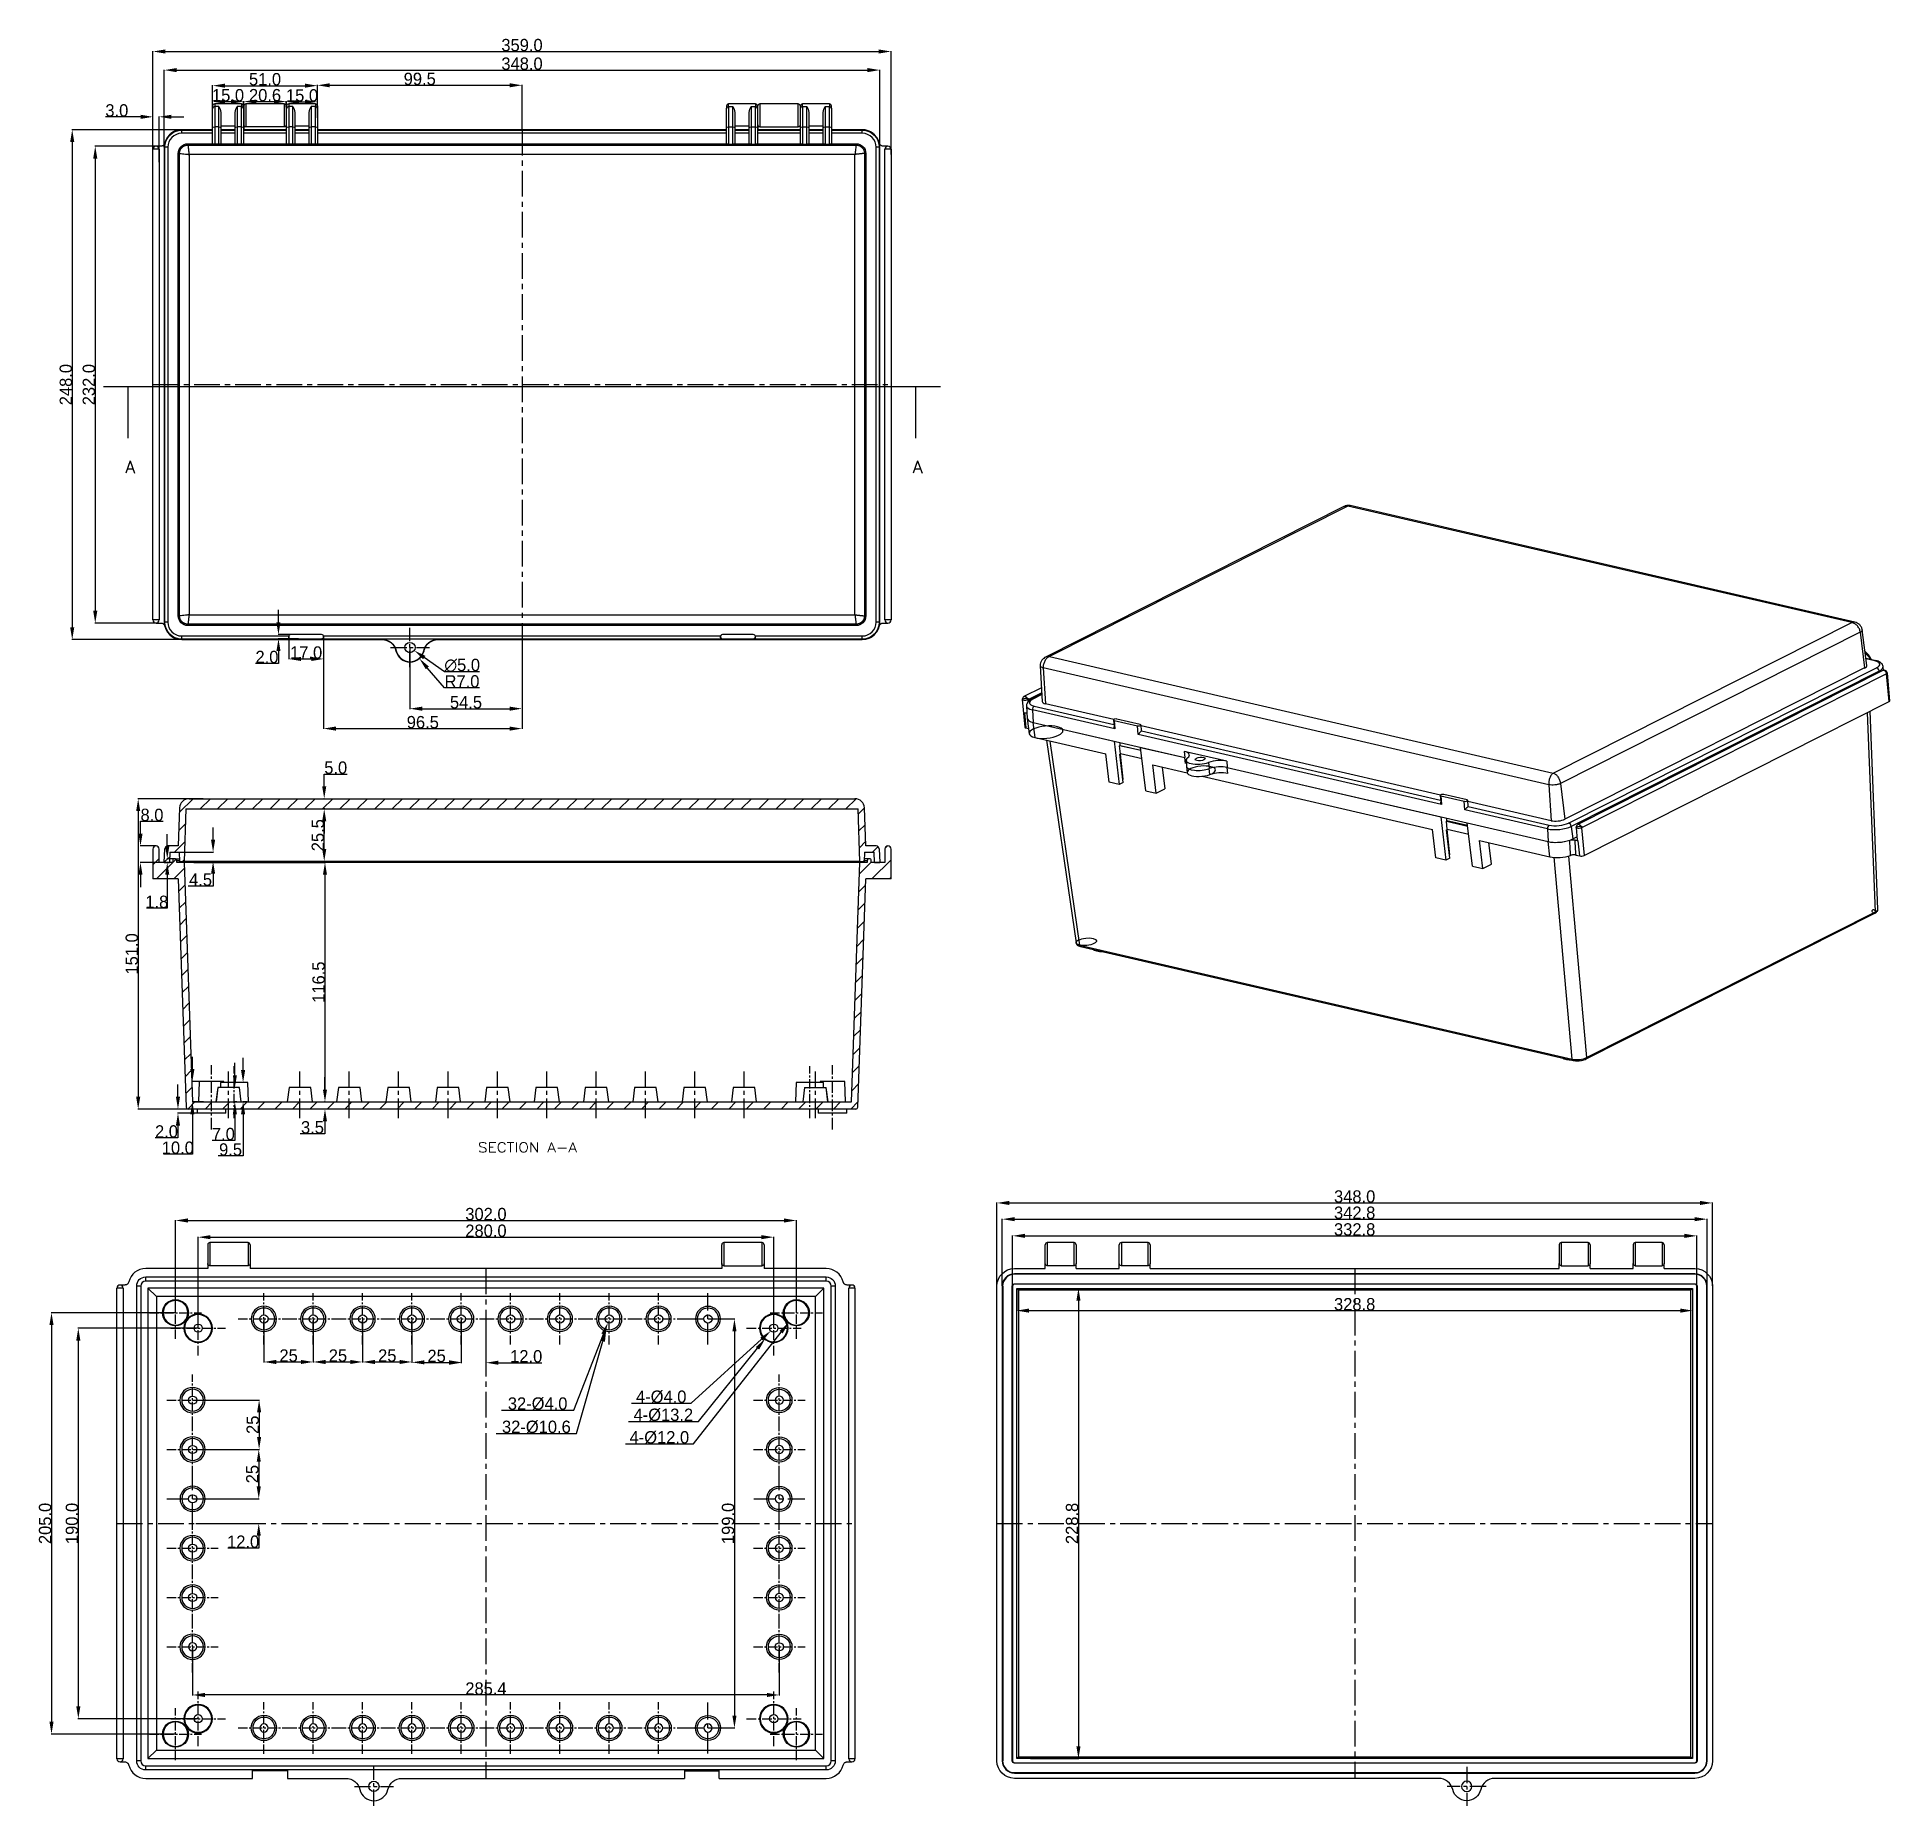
# Model space of a CAD drawing. Header units: inches. Extents: x 84 to 985, y 94 to 954.
import ezdxf
from ezdxf.lldxf.tags import DXFTag

# ---------------------------------------------------------------- set-up
doc = ezdxf.new("R2010")
doc.units = ezdxf.units.IN
doc.header["$MEASUREMENT"] = 0
doc.linetypes.add('CENTER', pattern=[2, 1.25, -0.25, 0.25, -0.25])
for name, color, linetype in [('1', 7, 'Continuous'), ('中心线', 10, 'CENTER'), ('尺寸线', 80, 'Continuous')]:
    doc.layers.add(name, color=color, linetype=linetype)
doc.styles.add('blockfont', font='simplex.shx', dxfattribs={"bigfont": 'bigfont'})
tags = doc.linetypes.add('PHANTOM', pattern=[2.5, 1.25, -0.25, 0.25, -0.25, 0.25, -0.25]).pattern_tags.tags
tags[14:15] = [DXFTag(74, 4), DXFTag(75, 0), DXFTag(340, '0'), DXFTag(46, 0.0), DXFTag(50, 0.0), DXFTag(44, 0.0), DXFTag(45, 0.0)]
tags[12:13] = [DXFTag(74, 4), DXFTag(75, 0), DXFTag(340, '0'), DXFTag(46, 0.0), DXFTag(50, 0.0), DXFTag(44, 0.0), DXFTag(45, 0.0)]
tags[10:11] = [DXFTag(74, 4), DXFTag(75, 0), DXFTag(340, '0'), DXFTag(46, 0.0), DXFTag(50, 0.0), DXFTag(44, 0.0), DXFTag(45, 0.0)]
tags[8:9] = [DXFTag(74, 4), DXFTag(75, 0), DXFTag(340, '0'), DXFTag(46, 0.0), DXFTag(50, 0.0), DXFTag(44, 0.0), DXFTag(45, 0.0)]
tags[6:7] = [DXFTag(74, 4), DXFTag(75, 0), DXFTag(340, '0'), DXFTag(46, 0.0), DXFTag(50, 0.0), DXFTag(44, 0.0), DXFTag(45, 0.0)]
tags[4:5] = [DXFTag(74, 4), DXFTag(75, 0), DXFTag(340, '0'), DXFTag(46, 0.0), DXFTag(50, 0.0), DXFTag(44, 0.0), DXFTag(45, 0.0)]
doc.dimstyles.get("Standard").update_dxf_attribs({"dimtxt": 6, "dimasz": 6, "dimexe": 0.18, "dimexo": 0.0625, "dimgap": 0.09, "dimtad": 1, "dimtoh": 1, "dimdec": 1, "dimzin": 0, "dimdsep": 46, "dimtxsty": 'Standard', "dimcen": 0, "dimadec": 0, "dimazin": 0, "dimtfac": 1, "dimtdec": 1, "dimtofl": 0, "dimtmove": 0, "dimatfit": 3, "dimfxl": 1, "dimtolj": 1, "dimtzin": 0, "dimarcsym": 2})

msp = doc.modelspace()

# ---------------------------------------------------------------- texts
at = {"layer": '1', "color": 87, "attachment_point": 7, "line_spacing_factor": 0.903614, "style": 'blockfont'}
for s, insert, char_height in [('\\W01.038;\\fsimplex.shx;A', (126.82, 742.41), 6), ('\\W01.038;\\fsimplex.shx;A', (509.82, 742.41), 6), ('\\W01.147;\\fsimplex.shx;SECTION \\H4.76;A-A\\H3.17;', (298.33, 411.96), 4.7625)]:
    msp.add_mtext(s, dxfattribs=dict(at, insert=insert, char_height=char_height))

# ---------------------------------------------------------------- blocks, each defined once
blk = doc.blocks.new('HATCH1')
at = {"color": 251}
for p, q in [((184.554401, 393.854227), (191.191736, 400.484928)), ((194.676261, 395.484928), (199.681263, 400.484928)), ((203.165788, 395.484928), (208.17079, 400.484928)), ((211.655315, 395.484928), (216.660318, 400.484928)), ((220.144842, 395.484928), (225.149845, 400.484928)), ((228.63437, 395.484928), (233.639372, 400.484928)), ((237.123897, 395.484928), (242.128899, 400.484928)), ((245.613424, 395.484928), (250.618426, 400.484928)), ((254.102951, 395.484928), (259.107954, 400.484928)), ((262.592478, 395.484928), (267.597481, 400.484928)), ((271.082006, 395.484928), (276.087008, 400.484928)), ((279.571533, 395.484928), (284.576535, 400.484928)), ((288.06106, 395.484928), (293.066062, 400.484928)), ((296.550587, 395.484928), (301.55559, 400.484928)), ((305.040114, 395.484928), (310.045117, 400.484928)), ((313.529642, 395.484928), (318.534644, 400.484928)), ((322.019169, 395.484928), (327.024171, 400.484928)), ((330.508696, 395.484928), (335.513698, 400.484928)), ((338.998223, 395.484928), (344.003226, 400.484928)), ((347.48775, 395.484928), (352.492753, 400.484928)), ((355.977278, 395.484928), (360.98228, 400.484928)), ((364.466805, 395.484928), (369.471807, 400.484928)), ((372.956332, 395.484928), (377.961334, 400.484928)), ((381.445859, 395.484928), (386.450862, 400.484928)), ((389.935386, 395.484928), (394.940389, 400.484928)), ((398.424914, 395.484928), (403.429916, 400.484928)), ((406.914441, 395.484928), (411.919443, 400.484928)), ((415.403968, 395.484928), (420.40897, 400.484928)), ((423.893495, 395.484928), (428.898498, 400.484928)), ((432.383022, 395.484928), (437.388025, 400.484928)), ((440.87255, 395.484928), (445.877552, 400.484928)), ((449.362077, 395.484928), (454.367079, 400.484928)), ((457.851604, 395.484928), (462.856606, 400.484928)), ((466.341131, 395.484928), (471.346134, 400.484928)), ((474.830658, 395.484928), (479.835661, 400.484928)), ((483.320186, 395.484928), (488.325188, 400.484928)), ((491.809713, 395.484928), (496.814715, 400.484928)), ((500.29924, 395.484928), (505.304242, 400.484928)), ((508.788767, 395.484928), (513.75721, 400.448405)), ((184.247531, 385.066622), (187.459586, 388.275467)), ((514.782533, 392.991661), (517.778033, 395.984167)), ((515.068714, 384.796514), (518.064213, 387.789019)), ((182.144777, 374.484928), (187.152716, 379.487861)), ((515.354895, 376.601367), (518.350394, 379.593872)), ((177.205706, 369.550793), (179.899688, 372.242083)), ((186.129802, 369.984928), (186.845847, 370.700256)), ((517.221363, 369.984928), (517.635308, 370.398458)), ((521.725865, 374.484928), (524.405473, 377.161857))]:
    blk.add_line(p, q, dxfattribs=at)
blk = doc.blocks.new('HATCH3')
at = {"color": 251}
for p, q in [((171.703406, 368.327974), (174.703406, 371.324976)), ((173.343041, 361.484928), (182.931091, 371.063395)), ((515.410789, 363.969103), (521.103406, 369.65603)), ((521.413656, 361.484928), (530.703406, 370.765393)), ((527.732393, 376.278392), (528.911414, 377.456233)), ((181.832568, 361.484928), (186.905789, 366.553078)), ((529.903183, 361.484928), (530.703406, 362.284351)), ((184.19647, 355.365426), (187.19197, 358.357931)), ((515.10392, 355.181498), (518.315975, 358.390343)), ((184.482651, 347.170278), (187.47815, 350.162784)), ((514.79705, 346.393893), (518.009105, 349.602738)), ((184.768832, 338.975131), (187.764331, 341.967637)), ((185.055013, 330.779984), (188.050512, 333.77249)), ((514.49018, 337.606288), (517.702235, 340.815133)), ((185.341194, 322.584837), (188.336693, 325.577343)), ((514.18331, 328.818683), (517.395365, 332.027528)), ((185.627374, 314.38969), (188.622874, 317.382195)), ((513.87644, 320.031078), (517.088495, 323.239923)), ((185.913555, 306.194543), (188.909055, 309.187048)), ((513.56957, 311.243473), (516.781625, 314.452317)), ((186.199736, 297.999396), (189.195236, 300.991901)), ((513.2627, 302.455867), (516.474755, 305.664712)), ((186.485917, 289.804249), (189.481416, 292.796754)), ((512.95583, 293.668262), (516.167885, 296.877107)), ((186.772098, 281.609102), (189.767597, 284.601607)), ((512.64896, 284.880657), (515.861015, 288.089502)), ((187.058279, 273.413954), (190.053778, 276.40646)), ((512.03522, 267.305447), (515.247276, 270.514292)), ((512.34209, 276.093052), (515.554145, 279.301897)), ((187.344459, 265.218807), (190.339959, 268.211313)), ((511.72835, 258.517842), (514.940406, 261.726687)), ((187.63064, 257.02366), (190.62614, 260.016166)), ((188.606486, 249.517488), (192.077394, 252.984928)), ((197.06342, 249.484928), (200.566922, 252.984928)), ((205.552947, 249.484928), (209.056449, 252.984928)), ((214.042474, 249.484928), (217.545976, 252.984928)), ((222.532001, 249.484928), (226.035503, 252.984928)), ((231.021529, 249.484928), (234.52503, 252.984928)), ((239.511056, 249.484928), (243.014558, 252.984928)), ((248.000583, 249.484928), (251.504085, 252.984928)), ((256.49011, 249.484928), (259.993612, 252.984928)), ((264.979637, 249.484928), (268.483139, 252.984928)), ((273.469165, 249.484928), (276.972666, 252.984928)), ((281.958692, 249.484928), (285.462194, 252.984928)), ((290.448219, 249.484928), (293.951721, 252.984928)), ((298.937746, 249.484928), (302.441248, 252.984928)), ((307.427273, 249.484928), (310.930775, 252.984928)), ((315.916801, 249.484928), (319.420302, 252.984928)), ((324.406328, 249.484928), (327.90983, 252.984928)), ((332.895855, 249.484928), (336.399357, 252.984928)), ((341.385382, 249.484928), (344.888884, 252.984928)), ((349.874909, 249.484928), (353.378411, 252.984928)), ((358.364437, 249.484928), (361.867938, 252.984928)), ((366.853964, 249.484928), (370.357466, 252.984928)), ((375.343491, 249.484928), (378.846993, 252.984928)), ((383.833018, 249.484928), (387.33652, 252.984928)), ((392.322545, 249.484928), (395.826047, 252.984928)), ((400.812073, 249.484928), (404.315574, 252.984928)), ((409.3016, 249.484928), (412.805102, 252.984928)), ((417.791127, 249.484928), (421.294629, 252.984928)), ((426.280654, 249.484928), (429.784156, 252.984928)), ((434.770181, 249.484928), (438.273683, 252.984928)), ((443.259709, 249.484928), (446.76321, 252.984928)), ((451.749236, 249.484928), (455.252738, 252.984928)), ((460.238763, 249.484928), (463.742265, 252.984928)), ((468.72829, 249.484928), (472.231792, 252.984928)), ((477.217817, 249.484928), (480.721319, 252.984928)), ((485.707345, 249.484928), (489.210846, 252.984928)), ((494.196872, 249.484928), (497.700374, 252.984928)), ((502.686399, 249.484928), (506.189901, 252.984928)), ((511.175926, 249.484928), (514.633536, 252.939081))]:
    blk.add_line(p, q, dxfattribs=at)
blk = doc.blocks.new('ASSORTED_DRAFT1')
at = {"color": 43}
blk.add_solid([(159.703406, 600.875061), (161.311101, 594.875067), (158.095711, 594.875055), (159.703406, 600.875061)], dxfattribs=at)
blk = doc.blocks.new('ASSORTED_DRAFT2')
at = {"color": 43}
blk.add_solid([(542.703406, 600.875061), (544.311101, 594.875067), (541.095711, 594.875055), (542.703406, 600.875061)], dxfattribs=at)
blk = doc.blocks.new('*D4')
at = {"layer": 'Defpoints', "color": 0}
for p in [(499.29, 947.46), (140.29, 897.37), (499.29, 897.37)]:
    blk.add_point(p, dxfattribs=at)
at = {"layer": '尺寸线', "color": 0, "lineweight": -2}
for p, q in [((140.29, 897.43), (140.29, 947.64)), ((146.29, 947.46), (493.29, 947.46)), ((499.29, 897.43), (499.29, 947.64))]:
    blk.add_line(p, q, dxfattribs=at)
at = {"layer": '尺寸线', "color": 0}
for points in [[(146.29, 948.46), (146.29, 946.46), (140.29, 947.46)], [(493.29, 948.46), (493.29, 946.46), (499.29, 947.46)]]:
    blk.add_solid(points, dxfattribs=at)
at = {"layer": '尺寸线', "color": 0, "insert": (319.79, 950.55), "char_height": 6, "attachment_point": 5}
blk.add_mtext('\\A1;359.0', dxfattribs=at)
blk = doc.blocks.new('*D5')
at = {"layer": 'Defpoints', "color": 0}
for p in [(142.94, 901.4), (112.2, 669.4), (142.94, 669.4)]:
    blk.add_point(p, dxfattribs=at)
at = {"layer": '尺寸线', "color": 0, "lineweight": -2}
for p, q in [((142.88, 901.4), (112.02, 901.4)), ((112.2, 895.4), (112.2, 675.4)), ((142.88, 669.4), (112.02, 669.4))]:
    blk.add_line(p, q, dxfattribs=at)
at = {"layer": '尺寸线', "color": 0}
for points in [[(111.2, 895.4), (113.2, 895.4), (112.2, 901.4)], [(111.2, 675.4), (113.2, 675.4), (112.2, 669.4)]]:
    blk.add_solid(points, dxfattribs=at)
at = {"layer": '尺寸线', "color": 0, "insert": (109.11, 785.4), "char_height": 6, "attachment_point": 5, "rotation": 90}
blk.add_mtext('\\A1;232.0', dxfattribs=at)
blk = doc.blocks.new('*D6')
at = {"layer": 'Defpoints', "color": 0}
for p in [(143.29, 915.68), (140.29, 893.52), (143.29, 893.52)]:
    blk.add_point(p, dxfattribs=at)
at = {"layer": '尺寸线', "color": 0, "lineweight": -2}
for p, q in [((134.29, 915.68), (117.11, 915.68)), ((140.29, 893.58), (140.29, 915.86)), ((143.29, 893.58), (143.29, 915.86)), ((149.29, 915.68), (155.29, 915.68))]:
    blk.add_line(p, q, dxfattribs=at)
at = {"layer": '尺寸线', "color": 0}
for points in [[(134.29, 916.68), (134.29, 914.68), (140.29, 915.68)], [(149.29, 916.68), (149.29, 914.68), (143.29, 915.68)]]:
    blk.add_solid(points, dxfattribs=at)
at = {"layer": '尺寸线', "color": 0, "insert": (122.7, 918.77), "char_height": 6, "attachment_point": 5}
blk.add_mtext('\\A1;3.0', dxfattribs=at)
blk = doc.blocks.new('*D7')
at = {"layer": 'Defpoints', "color": 0}
for p in [(169.29, 920.44), (184.29, 923.06), (184.29, 920.44)]:
    blk.add_point(p, dxfattribs=at)
at = {"layer": '尺寸线', "color": 0, "lineweight": -2}
for p, q in [((169.29, 920.5), (169.29, 923.24)), ((175.29, 923.06), (178.29, 923.06)), ((184.29, 920.5), (184.29, 923.24))]:
    blk.add_line(p, q, dxfattribs=at)
at = {"layer": '尺寸线', "color": 0}
for points in [[(175.29, 924.06), (175.29, 922.06), (169.29, 923.06)], [(178.29, 924.06), (178.29, 922.06), (184.29, 923.06)]]:
    blk.add_solid(points, dxfattribs=at)
at = {"layer": '尺寸线', "color": 0, "insert": (176.79, 926.15), "char_height": 6, "attachment_point": 5}
blk.add_mtext('\\A1;15.0', dxfattribs=at)
blk = doc.blocks.new('*D8')
at = {"layer": 'Defpoints', "color": 0}
for p in [(184.49, 920.3), (205.09, 923.09), (205.09, 920.3)]:
    blk.add_point(p, dxfattribs=at)
at = {"layer": '尺寸线', "color": 0, "lineweight": -2}
for p, q in [((184.49, 920.36), (184.49, 923.27)), ((190.49, 923.09), (199.09, 923.09)), ((205.09, 920.36), (205.09, 923.27))]:
    blk.add_line(p, q, dxfattribs=at)
at = {"layer": '尺寸线', "color": 0}
for points in [[(190.49, 924.09), (190.49, 922.09), (184.49, 923.09)], [(199.09, 924.09), (199.09, 922.09), (205.09, 923.09)]]:
    blk.add_solid(points, dxfattribs=at)
at = {"layer": '尺寸线', "color": 0, "insert": (194.79, 926.18), "char_height": 6, "attachment_point": 5}
blk.add_mtext('\\A1;20.6', dxfattribs=at)
blk = doc.blocks.new('*D9')
at = {"layer": 'Defpoints', "color": 0}
for p in [(205.29, 920.44), (220.29, 922.98), (220.29, 920.44)]:
    blk.add_point(p, dxfattribs=at)
at = {"layer": '尺寸线', "color": 0, "lineweight": -2}
for p, q in [((205.29, 920.5), (205.29, 923.16)), ((211.29, 922.98), (214.29, 922.98)), ((220.29, 920.5), (220.29, 923.16))]:
    blk.add_line(p, q, dxfattribs=at)
at = {"layer": '尺寸线', "color": 0}
for points in [[(211.29, 923.98), (211.29, 921.98), (205.29, 922.98)], [(214.29, 923.98), (214.29, 921.98), (220.29, 922.98)]]:
    blk.add_solid(points, dxfattribs=at)
at = {"layer": '尺寸线', "color": 0, "insert": (212.79, 926.07), "char_height": 6, "attachment_point": 5}
blk.add_mtext('\\A1;15.0', dxfattribs=at)
blk = doc.blocks.new('*D10')
at = {"layer": 'Defpoints', "color": 0}
for p in [(220.29, 930.84), (169.29, 915.11), (220.29, 915.11)]:
    blk.add_point(p, dxfattribs=at)
at = {"layer": '尺寸线', "color": 0, "lineweight": -2}
for p, q in [((169.29, 915.17), (169.29, 931.02)), ((175.29, 930.84), (214.29, 930.84)), ((220.29, 915.17), (220.29, 931.02))]:
    blk.add_line(p, q, dxfattribs=at)
at = {"layer": '尺寸线', "color": 0}
for points in [[(175.29, 931.84), (175.29, 929.84), (169.29, 930.84)], [(214.29, 931.84), (214.29, 929.84), (220.29, 930.84)]]:
    blk.add_solid(points, dxfattribs=at)
at = {"layer": '尺寸线', "color": 0, "insert": (194.79, 933.93), "char_height": 6, "attachment_point": 5}
blk.add_mtext('\\A1;51.0', dxfattribs=at)
blk = doc.blocks.new('*D11')
at = {"layer": 'Defpoints', "color": 0}
for p in [(263.24, 658.93), (267.34, 656.07)]:
    blk.add_point(p, dxfattribs=at)
at = {"layer": '尺寸线', "color": 0, "lineweight": -2}
for p, q in [((282.09, 645.75), (272.25, 652.63)), ((299.18, 645.75), (282.09, 645.75))]:
    blk.add_line(p, q, dxfattribs=at)
at = {"layer": '尺寸线', "color": 0}
blk.add_solid([(272.83, 653.45), (271.68, 651.81), (267.34, 656.07)], dxfattribs=at)
at = {"layer": '尺寸线', "color": 0, "insert": (290.68, 648.84), "char_height": 6, "attachment_point": 5}
blk.add_mtext('\\A1;∅5.0', dxfattribs=at)
blk = doc.blocks.new('*D12')
at = {"layer": 'Defpoints', "color": 0}
for p in [(265.29, 657.5), (269.83, 652.18)]:
    blk.add_point(p, dxfattribs=at)
at = {"layer": '尺寸线', "color": 0, "lineweight": -2}
for p, q in [((282.01, 637.92), (273.73, 647.62)), ((299.1, 637.92), (282.01, 637.92))]:
    blk.add_line(p, q, dxfattribs=at)
at = {"layer": '尺寸线', "color": 0}
blk.add_solid([(274.49, 648.26), (272.97, 646.97), (269.83, 652.18)], dxfattribs=at)
at = {"layer": '尺寸线', "color": 0, "insert": (290.6, 641.01), "char_height": 6, "attachment_point": 5}
blk.add_mtext('\\A1;R7.0', dxfattribs=at)
blk = doc.blocks.new('*D13')
at = {"layer": 'Defpoints', "color": 0}
for p in [(206.29, 662.79), (223.29, 662.79), (223.29, 651.95)]:
    blk.add_point(p, dxfattribs=at)
at = {"layer": '尺寸线', "color": 0, "lineweight": -2}
for p, q in [((206.29, 662.72), (206.29, 651.77)), ((223.29, 662.72), (223.29, 651.77)), ((212.29, 651.95), (217.29, 651.95))]:
    blk.add_line(p, q, dxfattribs=at)
at = {"layer": '尺寸线', "color": 0}
for points in [[(212.29, 652.95), (212.29, 650.95), (206.29, 651.95)], [(217.29, 652.95), (217.29, 650.95), (223.29, 651.95)]]:
    blk.add_solid(points, dxfattribs=at)
at = {"layer": '尺寸线', "color": 0, "insert": (214.79, 655.04), "char_height": 6, "attachment_point": 5}
blk.add_mtext('\\A1;17.0', dxfattribs=at)
blk = doc.blocks.new('*D14')
at = {"layer": 'Defpoints', "color": 0}
for p in [(201.32, 661.78), (211.06, 663.79), (211.06, 661.78)]:
    blk.add_point(p, dxfattribs=at)
at = {"layer": '尺寸线', "color": 0, "lineweight": -2}
for p, q in [((201.32, 669.79), (201.32, 675.79)), ((211, 663.79), (201.14, 663.79)), ((211, 661.78), (201.14, 661.78)), ((201.32, 649.78), (190.23, 649.78)), ((201.32, 655.78), (201.32, 649.78))]:
    blk.add_line(p, q, dxfattribs=at)
at = {"layer": '尺寸线', "color": 0}
for points in [[(200.32, 669.79), (202.32, 669.79), (201.32, 663.79)], [(200.32, 655.78), (202.32, 655.78), (201.32, 661.78)]]:
    blk.add_solid(points, dxfattribs=at)
at = {"layer": '尺寸线', "color": 0, "insert": (195.73, 652.87), "char_height": 6, "attachment_point": 5}
blk.add_mtext('\\A1;2.0', dxfattribs=at)
blk = doc.blocks.new('*D15')
at = {"layer": 'Defpoints', "color": 0}
for p in [(493.79, 938.42), (145.79, 900.9), (493.79, 900.9)]:
    blk.add_point(p, dxfattribs=at)
at = {"layer": '尺寸线', "color": 0, "lineweight": -2}
for p, q in [((145.79, 900.96), (145.79, 938.6)), ((151.79, 938.42), (487.79, 938.42)), ((493.79, 900.96), (493.79, 938.6))]:
    blk.add_line(p, q, dxfattribs=at)
at = {"layer": '尺寸线', "color": 0}
for points in [[(151.79, 939.42), (151.79, 937.42), (145.79, 938.42)], [(487.79, 939.42), (487.79, 937.42), (493.79, 938.42)]]:
    blk.add_solid(points, dxfattribs=at)
at = {"layer": '尺寸线', "color": 0, "insert": (319.79, 941.51), "char_height": 6, "attachment_point": 5}
blk.add_mtext('\\A1;348.0', dxfattribs=at)
blk = doc.blocks.new('*D16')
at = {"layer": 'Defpoints', "color": 0}
for p in [(159.88, 909.4), (101, 661.4), (159.88, 661.4)]:
    blk.add_point(p, dxfattribs=at)
at = {"layer": '尺寸线', "color": 0, "lineweight": -2}
for p, q in [((159.81, 909.4), (100.82, 909.4)), ((101, 903.4), (101, 667.4)), ((159.81, 661.4), (100.82, 661.4))]:
    blk.add_line(p, q, dxfattribs=at)
at = {"layer": '尺寸线', "color": 0}
for points in [[(100, 903.4), (102, 903.4), (101, 909.4)], [(100, 667.4), (102, 667.4), (101, 661.4)]]:
    blk.add_solid(points, dxfattribs=at)
at = {"layer": '尺寸线', "color": 0, "insert": (97.91, 785.4), "char_height": 6, "attachment_point": 5, "rotation": 90}
blk.add_mtext('\\A1;248.0', dxfattribs=at)
blk = doc.blocks.new('*D17')
at = {"layer": 'Defpoints', "color": 0}
for p in [(164.71, 583.96), (133.09, 432.96), (164.71, 432.96)]:
    blk.add_point(p, dxfattribs=at)
at = {"layer": '尺寸线', "color": 0, "lineweight": -2}
for p, q in [((164.64, 583.96), (132.91, 583.96)), ((133.09, 577.96), (133.09, 438.96)), ((164.64, 432.96), (132.91, 432.96))]:
    blk.add_line(p, q, dxfattribs=at)
at = {"layer": '尺寸线', "color": 0}
for points in [[(132.09, 577.96), (134.09, 577.96), (133.09, 583.96)], [(132.09, 438.96), (134.09, 438.96), (133.09, 432.96)]]:
    blk.add_solid(points, dxfattribs=at)
at = {"layer": '尺寸线', "color": 0, "insert": (130, 508.46), "char_height": 6, "attachment_point": 5, "rotation": 90}
blk.add_mtext('\\A1;151.0', dxfattribs=at)
blk = doc.blocks.new('*D18')
at = {"layer": 'Defpoints', "color": 0}
for p in [(164.64, 432.96), (152.44, 430.96), (164.64, 430.96)]:
    blk.add_point(p, dxfattribs=at)
at = {"layer": '尺寸线', "color": 0, "lineweight": -2}
for p, q in [((152.44, 438.96), (152.44, 444.96)), ((164.58, 432.96), (152.26, 432.96)), ((164.58, 430.96), (152.26, 430.96)), ((152.44, 424.96), (152.44, 418.96)), ((152.44, 418.96), (141.35, 418.96))]:
    blk.add_line(p, q, dxfattribs=at)
at = {"layer": '尺寸线', "color": 0}
for points in [[(151.44, 438.96), (153.44, 438.96), (152.44, 432.96)], [(151.44, 424.96), (153.44, 424.96), (152.44, 430.96)]]:
    blk.add_solid(points, dxfattribs=at)
at = {"layer": '尺寸线', "color": 0, "insert": (146.85, 422.05), "char_height": 6, "attachment_point": 5}
blk.add_mtext('\\A1;2.0', dxfattribs=at)
blk = doc.blocks.new('*D19')
at = {"layer": 'Defpoints', "color": 0}
for p in [(164.9, 446.46), (159.46, 436.46), (164.9, 436.46)]:
    blk.add_point(p, dxfattribs=at)
at = {"layer": '尺寸线', "color": 0, "lineweight": -2}
for p, q in [((159.46, 452.46), (159.46, 458.46)), ((164.84, 446.46), (159.28, 446.46)), ((164.84, 436.46), (159.28, 436.46)), ((159.46, 430.46), (159.46, 411.05)), ((159.46, 411.05), (145.37, 411.05))]:
    blk.add_line(p, q, dxfattribs=at)
at = {"layer": '尺寸线', "color": 0}
for points in [[(158.46, 452.46), (160.46, 452.46), (159.46, 446.46)], [(158.46, 430.46), (160.46, 430.46), (159.46, 436.46)]]:
    blk.add_solid(points, dxfattribs=at)
at = {"layer": '尺寸线', "color": 0, "insert": (152.37, 414.14), "char_height": 6, "attachment_point": 5}
blk.add_mtext('\\A1;10.0', dxfattribs=at)
blk = doc.blocks.new('*D20')
at = {"layer": 'Defpoints', "color": 0}
for p in [(186.39, 445.96), (184.11, 436.46), (186.13, 436.46)]:
    blk.add_point(p, dxfattribs=at)
at = {"layer": '尺寸线', "color": 0, "lineweight": -2}
for p, q in [((184.11, 451.96), (184.11, 457.96)), ((186.33, 445.96), (183.93, 445.96)), ((186.07, 436.46), (183.93, 436.46)), ((184.11, 430.46), (184.11, 410.18)), ((184.11, 410.18), (172.02, 410.18))]:
    blk.add_line(p, q, dxfattribs=at)
at = {"layer": '尺寸线', "color": 0}
for points in [[(183.11, 451.96), (185.11, 451.96), (184.11, 445.96)], [(183.11, 430.46), (185.11, 430.46), (184.11, 436.46)]]:
    blk.add_solid(points, dxfattribs=at)
at = {"layer": '尺寸线', "color": 0, "insert": (178.02, 413.27), "char_height": 6, "attachment_point": 5}
blk.add_mtext('\\A1;9.5', dxfattribs=at)
blk = doc.blocks.new('*D21')
at = {"layer": 'Defpoints', "color": 0}
for p in [(181.21, 443.46), (180.11, 436.46), (181.21, 436.46)]:
    blk.add_point(p, dxfattribs=at)
at = {"layer": '尺寸线', "color": 0, "lineweight": -2}
for p, q in [((180.11, 449.46), (180.11, 455.46)), ((181.15, 443.46), (179.93, 443.46)), ((181.15, 436.46), (179.93, 436.46)), ((180.11, 430.46), (180.11, 417.71)), ((180.11, 417.71), (169.02, 417.71))]:
    blk.add_line(p, q, dxfattribs=at)
at = {"layer": '尺寸线', "color": 0}
for points in [[(179.11, 449.46), (181.11, 449.46), (180.11, 443.46)], [(179.11, 430.46), (181.11, 430.46), (180.11, 436.46)]]:
    blk.add_solid(points, dxfattribs=at)
at = {"layer": '尺寸线', "color": 0, "insert": (174.52, 420.8), "char_height": 6, "attachment_point": 5}
blk.add_mtext('\\A1;7.0', dxfattribs=at)
blk = doc.blocks.new('*D22')
at = {"layer": 'Defpoints', "color": 0}
for p in [(160.17, 552.96), (165.76, 436.46), (223.95, 436.46)]:
    blk.add_point(p, dxfattribs=at)
at = {"layer": '尺寸线', "color": 0, "lineweight": -2}
for p, q in [((160.23, 552.96), (224.13, 552.96)), ((223.95, 546.96), (223.95, 442.46)), ((165.82, 436.46), (224.13, 436.46))]:
    blk.add_line(p, q, dxfattribs=at)
at = {"layer": '尺寸线', "color": 0}
for points in [[(222.95, 546.96), (224.95, 546.96), (223.95, 552.96)], [(222.95, 442.46), (224.95, 442.46), (223.95, 436.46)]]:
    blk.add_solid(points, dxfattribs=at)
at = {"layer": '尺寸线', "color": 0, "insert": (220.86, 494.71), "char_height": 6, "attachment_point": 5, "rotation": 90}
blk.add_mtext('\\A1;116.5', dxfattribs=at)
blk = doc.blocks.new('*D23')
at = {"layer": 'Defpoints', "color": 0}
for p in [(223.58, 578.96), (223.95, 578.96), (223.95, 553.46)]:
    blk.add_point(p, dxfattribs=at)
at = {"layer": '尺寸线', "color": 0, "lineweight": -2}
for p, q in [((223.89, 578.96), (223.4, 578.96)), ((223.58, 559.46), (223.58, 572.96)), ((223.89, 553.46), (223.4, 553.46))]:
    blk.add_line(p, q, dxfattribs=at)
at = {"layer": '尺寸线', "color": 0}
for points in [[(222.58, 572.96), (224.58, 572.96), (223.58, 578.96)], [(222.58, 559.46), (224.58, 559.46), (223.58, 553.46)]]:
    blk.add_solid(points, dxfattribs=at)
at = {"layer": '尺寸线', "color": 0, "insert": (220.49, 566.21), "char_height": 6, "attachment_point": 5, "rotation": 90}
blk.add_mtext('\\A1;25.5', dxfattribs=at)
blk = doc.blocks.new('*D24')
at = {"layer": 'Defpoints', "color": 0}
for p in [(290.25, 330.88), (302.25, 330.88), (302.25, 309.58)]:
    blk.add_point(p, dxfattribs=at)
at = {"layer": '尺寸线', "color": 0, "lineweight": -2}
for p, q in [((290.25, 330.82), (290.25, 309.4)), ((302.25, 330.82), (302.25, 309.4)), ((284.25, 309.58), (278.25, 309.58)), ((308.25, 309.58), (329.43, 309.58))]:
    blk.add_line(p, q, dxfattribs=at)
at = {"layer": '尺寸线', "color": 0}
for points in [[(284.25, 310.58), (284.25, 308.58), (290.25, 309.58)], [(308.25, 310.58), (308.25, 308.58), (302.25, 309.58)]]:
    blk.add_solid(points, dxfattribs=at)
at = {"layer": '尺寸线', "color": 0, "insert": (321.84, 312.67), "char_height": 6, "attachment_point": 5}
blk.add_mtext('\\A1;12.0', dxfattribs=at)
blk = doc.blocks.new('*D25')
at = {"layer": 'Defpoints', "color": 0}
for p in [(194.25, 330.88), (218.25, 330.88), (218.25, 309.94)]:
    blk.add_point(p, dxfattribs=at)
at = {"layer": '尺寸线', "color": 0, "lineweight": -2}
for p, q in [((194.25, 330.82), (194.25, 309.76)), ((218.25, 330.82), (218.25, 309.76)), ((200.25, 309.94), (212.25, 309.94))]:
    blk.add_line(p, q, dxfattribs=at)
at = {"layer": '尺寸线', "color": 0}
for points in [[(200.25, 310.94), (200.25, 308.94), (194.25, 309.94)], [(212.25, 310.94), (212.25, 308.94), (218.25, 309.94)]]:
    blk.add_solid(points, dxfattribs=at)
at = {"layer": '尺寸线', "color": 0, "insert": (206.25, 313.03), "char_height": 6, "attachment_point": 5}
blk.add_mtext('\\A1;25', dxfattribs=at)
blk = doc.blocks.new('*D26')
at = {"layer": 'Defpoints', "color": 0}
for p in [(218.25, 330.82), (242.25, 330.82), (242.25, 309.94)]:
    blk.add_point(p, dxfattribs=at)
at = {"layer": '尺寸线', "color": 0, "lineweight": -2}
for p, q in [((218.25, 330.75), (218.25, 309.76)), ((242.25, 330.75), (242.25, 309.76)), ((224.25, 309.94), (236.25, 309.94))]:
    blk.add_line(p, q, dxfattribs=at)
at = {"layer": '尺寸线', "color": 0}
for points in [[(224.25, 310.94), (224.25, 308.94), (218.25, 309.94)], [(236.25, 310.94), (236.25, 308.94), (242.25, 309.94)]]:
    blk.add_solid(points, dxfattribs=at)
at = {"layer": '尺寸线', "color": 0, "insert": (230.25, 313.03), "char_height": 6, "attachment_point": 5}
blk.add_mtext('\\A1;25', dxfattribs=at)
blk = doc.blocks.new('*D27')
at = {"layer": 'Defpoints', "color": 0}
for p in [(242.25, 330.75), (266.25, 330.75), (266.25, 309.94)]:
    blk.add_point(p, dxfattribs=at)
at = {"layer": '尺寸线', "color": 0, "lineweight": -2}
for p, q in [((242.25, 330.69), (242.25, 309.76)), ((266.25, 330.69), (266.25, 309.76)), ((248.25, 309.94), (260.25, 309.94))]:
    blk.add_line(p, q, dxfattribs=at)
at = {"layer": '尺寸线', "color": 0}
for points in [[(248.25, 310.94), (248.25, 308.94), (242.25, 309.94)], [(260.25, 310.94), (260.25, 308.94), (266.25, 309.94)]]:
    blk.add_solid(points, dxfattribs=at)
at = {"layer": '尺寸线', "color": 0, "insert": (254.25, 313.03), "char_height": 6, "attachment_point": 5}
blk.add_mtext('\\A1;25', dxfattribs=at)
blk = doc.blocks.new('*D28')
at = {"layer": 'Defpoints', "color": 0}
for p in [(266.25, 330.69), (290.25, 330.88), (290.25, 309.76)]:
    blk.add_point(p, dxfattribs=at)
at = {"layer": '尺寸线', "color": 0, "lineweight": -2}
for p, q in [((266.25, 330.63), (266.25, 309.58)), ((290.25, 330.82), (290.25, 309.58)), ((272.25, 309.76), (284.25, 309.76))]:
    blk.add_line(p, q, dxfattribs=at)
at = {"layer": '尺寸线', "color": 0}
for points in [[(272.25, 310.76), (272.25, 308.76), (266.25, 309.76)], [(284.25, 310.76), (284.25, 308.76), (290.25, 309.76)]]:
    blk.add_solid(points, dxfattribs=at)
at = {"layer": '尺寸线', "color": 0, "insert": (278.25, 312.85), "char_height": 6, "attachment_point": 5}
blk.add_mtext('\\A1;25', dxfattribs=at)
blk = doc.blocks.new('*D29')
at = {"layer": 'Defpoints', "color": 0}
for p in [(442.25, 370.65), (162.25, 326.38), (442.25, 326.38)]:
    blk.add_point(p, dxfattribs=at)
at = {"layer": '尺寸线', "color": 0, "lineweight": -2}
for p, q in [((162.25, 326.44), (162.25, 370.83)), ((168.25, 370.65), (436.25, 370.65)), ((442.25, 326.44), (442.25, 370.83))]:
    blk.add_line(p, q, dxfattribs=at)
at = {"layer": '尺寸线', "color": 0}
for points in [[(168.25, 371.65), (168.25, 369.65), (162.25, 370.65)], [(436.25, 371.65), (436.25, 369.65), (442.25, 370.65)]]:
    blk.add_solid(points, dxfattribs=at)
at = {"layer": '尺寸线', "color": 0, "insert": (302.25, 373.74), "char_height": 6, "attachment_point": 5}
blk.add_mtext('\\A1;280.0', dxfattribs=at)
blk = doc.blocks.new('*D30')
at = {"layer": 'Defpoints', "color": 0}
for p in [(453.25, 378.77), (151.25, 333.88), (453.25, 333.88)]:
    blk.add_point(p, dxfattribs=at)
at = {"layer": '尺寸线', "color": 0, "lineweight": -2}
for p, q in [((151.25, 333.94), (151.25, 378.95)), ((157.25, 378.77), (447.25, 378.77)), ((453.25, 333.94), (453.25, 378.95))]:
    blk.add_line(p, q, dxfattribs=at)
at = {"layer": '尺寸线', "color": 0}
for points in [[(157.25, 379.77), (157.25, 377.77), (151.25, 378.77)], [(447.25, 379.77), (447.25, 377.77), (453.25, 378.77)]]:
    blk.add_solid(points, dxfattribs=at)
at = {"layer": '尺寸线', "color": 0, "insert": (302.25, 381.86), "char_height": 6, "attachment_point": 5}
blk.add_mtext('\\A1;302.0', dxfattribs=at)
blk = doc.blocks.new('*D31')
at = {"layer": 'Defpoints', "color": 0}
for p in [(162.25, 326.38), (103.97, 136.38), (162.25, 136.38)]:
    blk.add_point(p, dxfattribs=at)
at = {"layer": '尺寸线', "color": 0, "lineweight": -2}
for p, q in [((162.19, 326.38), (103.79, 326.38)), ((103.97, 320.38), (103.97, 142.38)), ((162.19, 136.38), (103.79, 136.38))]:
    blk.add_line(p, q, dxfattribs=at)
at = {"layer": '尺寸线', "color": 0}
for points in [[(102.97, 320.38), (104.97, 320.38), (103.97, 326.38)], [(102.97, 142.38), (104.97, 142.38), (103.97, 136.38)]]:
    blk.add_solid(points, dxfattribs=at)
at = {"layer": '尺寸线', "color": 0, "insert": (100.88, 231.38), "char_height": 6, "attachment_point": 5, "rotation": 90}
blk.add_mtext('\\A1;190.0', dxfattribs=at)
blk = doc.blocks.new('*D32')
at = {"layer": 'Defpoints', "color": 0}
for p in [(151.25, 333.88), (90.92, 128.88), (151.25, 128.88)]:
    blk.add_point(p, dxfattribs=at)
at = {"layer": '尺寸线', "color": 0, "lineweight": -2}
for p, q in [((151.19, 333.88), (90.74, 333.88)), ((90.92, 327.88), (90.92, 134.88)), ((151.19, 128.88), (90.74, 128.88))]:
    blk.add_line(p, q, dxfattribs=at)
at = {"layer": '尺寸线', "color": 0}
for points in [[(89.92, 327.88), (91.92, 327.88), (90.92, 333.88)], [(89.92, 134.88), (91.92, 134.88), (90.92, 128.88)]]:
    blk.add_solid(points, dxfattribs=at)
at = {"layer": '尺寸线', "color": 0, "insert": (87.83, 231.38), "char_height": 6, "attachment_point": 5, "rotation": 90}
blk.add_mtext('\\A1;205.0', dxfattribs=at)
blk = doc.blocks.new('*D33')
at = {"layer": 'Defpoints', "color": 0}
for p in [(319.79, 665.49), (265.29, 657.5), (319.79, 627.75)]:
    blk.add_point(p, dxfattribs=at)
at = {"layer": '尺寸线', "color": 0, "lineweight": -2}
for p, q in [((319.79, 665.43), (319.79, 627.57)), ((265.29, 657.44), (265.29, 627.57)), ((271.29, 627.75), (313.79, 627.75))]:
    blk.add_line(p, q, dxfattribs=at)
at = {"layer": '尺寸线', "color": 0}
for points in [[(271.29, 628.75), (271.29, 626.75), (265.29, 627.75)], [(313.79, 628.75), (313.79, 626.75), (319.79, 627.75)]]:
    blk.add_solid(points, dxfattribs=at)
at = {"layer": '尺寸线', "color": 0, "insert": (292.54, 630.84), "char_height": 6, "attachment_point": 5}
blk.add_mtext('\\A1;54.5', dxfattribs=at)
blk = doc.blocks.new('*D34')
at = {"layer": 'Defpoints', "color": 0}
for p in [(223.29, 662.68), (319.79, 665.43), (319.79, 618.07)]:
    blk.add_point(p, dxfattribs=at)
at = {"layer": '尺寸线', "color": 0, "lineweight": -2}
for p, q in [((223.29, 662.62), (223.29, 617.89)), ((319.79, 665.36), (319.79, 617.89)), ((229.29, 618.07), (313.79, 618.07))]:
    blk.add_line(p, q, dxfattribs=at)
at = {"layer": '尺寸线', "color": 0}
for points in [[(229.29, 619.07), (229.29, 617.07), (223.29, 618.07)], [(313.79, 619.07), (313.79, 617.07), (319.79, 618.07)]]:
    blk.add_solid(points, dxfattribs=at)
at = {"layer": '尺寸线', "color": 0, "insert": (271.54, 621.16), "char_height": 6, "attachment_point": 5}
blk.add_mtext('\\A1;96.5', dxfattribs=at)
blk = doc.blocks.new('*D35')
at = {"layer": 'Defpoints', "color": 0}
for p in [(141.79, 560.96), (134.2, 552.96), (143.29, 552.96)]:
    blk.add_point(p, dxfattribs=at)
at = {"layer": '尺寸线', "color": 0, "lineweight": -2}
for p, q in [((134.2, 566.96), (134.2, 572.96)), ((134.2, 572.96), (145.29, 572.96)), ((141.73, 560.96), (134.02, 560.96)), ((143.23, 552.96), (134.02, 552.96)), ((134.2, 546.96), (134.2, 540.96))]:
    blk.add_line(p, q, dxfattribs=at)
at = {"layer": '尺寸线', "color": 0}
for points in [[(133.2, 566.96), (135.2, 566.96), (134.2, 560.96)], [(133.2, 546.96), (135.2, 546.96), (134.2, 552.96)]]:
    blk.add_solid(points, dxfattribs=at)
at = {"layer": '尺寸线', "color": 0, "insert": (139.79, 576.05), "char_height": 6, "attachment_point": 5}
blk.add_mtext('\\A1;8.0', dxfattribs=at)
blk = doc.blocks.new('*D36')
at = {"layer": 'Defpoints', "color": 0}
for p in [(153.21, 557.96), (153.37, 553.46), (169.52, 553.46)]:
    blk.add_point(p, dxfattribs=at)
at = {"layer": '尺寸线', "color": 0, "lineweight": -2}
for p, q in [((169.52, 563.96), (169.52, 569.96)), ((153.28, 557.96), (169.7, 557.96)), ((153.43, 553.46), (169.7, 553.46)), ((169.52, 541.46), (157.43, 541.46)), ((169.52, 547.46), (169.52, 541.46))]:
    blk.add_line(p, q, dxfattribs=at)
at = {"layer": '尺寸线', "color": 0}
for points in [[(168.52, 563.96), (170.52, 563.96), (169.52, 557.96)], [(168.52, 547.46), (170.52, 547.46), (169.52, 553.46)]]:
    blk.add_solid(points, dxfattribs=at)
at = {"layer": '尺寸线', "color": 0, "insert": (163.43, 544.55), "char_height": 6, "attachment_point": 5}
blk.add_mtext('\\A1;4.5', dxfattribs=at)
blk = doc.blocks.new('*D37')
at = {"layer": 'Defpoints', "color": 0}
for p in [(147.22, 552.96), (149.89, 552.96), (150.82, 554.76)]:
    blk.add_point(p, dxfattribs=at)
at = {"layer": '尺寸线', "color": 0, "lineweight": -2}
for p, q in [((147.22, 560.76), (147.22, 566.76)), ((150.76, 554.76), (147.04, 554.76)), ((149.83, 552.96), (147.04, 552.96)), ((147.22, 546.96), (147.22, 530.68)), ((147.22, 530.68), (137.13, 530.68))]:
    blk.add_line(p, q, dxfattribs=at)
at = {"layer": '尺寸线', "color": 0}
for points in [[(146.22, 560.76), (148.22, 560.76), (147.22, 554.76)], [(146.22, 546.96), (148.22, 546.96), (147.22, 552.96)]]:
    blk.add_solid(points, dxfattribs=at)
at = {"layer": '尺寸线', "color": 0, "insert": (142.13, 533.77), "char_height": 6, "attachment_point": 5}
blk.add_mtext('\\A1;1.8', dxfattribs=at)
blk = doc.blocks.new('*D38')
at = {"layer": 'Defpoints', "color": 0}
for p in [(223.58, 583.96), (223.64, 583.96), (223.64, 578.96)]:
    blk.add_point(p, dxfattribs=at)
at = {"layer": '尺寸线', "color": 0, "lineweight": -2}
for p, q in [((223.58, 589.96), (223.58, 595.96)), ((223.58, 595.96), (234.67, 595.96)), ((223.58, 583.96), (223.4, 583.96)), ((223.58, 578.96), (223.4, 578.96)), ((223.58, 572.96), (223.58, 566.96))]:
    blk.add_line(p, q, dxfattribs=at)
at = {"layer": '尺寸线', "color": 0}
for points in [[(222.58, 589.96), (224.58, 589.96), (223.58, 583.96)], [(222.58, 572.96), (224.58, 572.96), (223.58, 578.96)]]:
    blk.add_solid(points, dxfattribs=at)
at = {"layer": '尺寸线', "color": 0, "insert": (229.17, 599.05), "char_height": 6, "attachment_point": 5}
blk.add_mtext('\\A1;5.0', dxfattribs=at)
blk = doc.blocks.new('*D39')
at = {"layer": 'Defpoints', "color": 0}
for p in [(223.95, 432.96), (224.13, 436.46), (224.13, 432.96)]:
    blk.add_point(p, dxfattribs=at)
at = {"layer": '尺寸线', "color": 0, "lineweight": -2}
for p, q in [((223.95, 442.46), (223.95, 448.46)), ((224.07, 436.46), (223.77, 436.46)), ((224.07, 432.96), (223.77, 432.96)), ((223.95, 426.96), (223.95, 420.96)), ((223.95, 420.96), (211.86, 420.96))]:
    blk.add_line(p, q, dxfattribs=at)
at = {"layer": '尺寸线', "color": 0}
for points in [[(222.95, 442.46), (224.95, 442.46), (223.95, 436.46)], [(222.95, 426.96), (224.95, 426.96), (223.95, 432.96)]]:
    blk.add_solid(points, dxfattribs=at)
at = {"layer": '尺寸线', "color": 0, "insert": (217.86, 424.05), "char_height": 6, "attachment_point": 5}
blk.add_mtext('\\A1;3.5', dxfattribs=at)
blk = doc.blocks.new('*D40')
at = {"layer": 'Defpoints', "color": 0}
for p in [(159.55, 243.38), (161.06, 231.38), (191.73, 231.38)]:
    blk.add_point(p, dxfattribs=at)
at = {"layer": '尺寸线', "color": 0, "lineweight": -2}
for p, q in [((191.73, 249.38), (191.73, 255.38)), ((159.61, 243.38), (191.91, 243.38)), ((161.13, 231.38), (191.91, 231.38)), ((191.73, 225.38), (191.73, 219.38)), ((191.73, 219.38), (176.64, 219.38))]:
    blk.add_line(p, q, dxfattribs=at)
at = {"layer": '尺寸线', "color": 0}
for points in [[(190.73, 249.38), (192.73, 249.38), (191.73, 243.38)], [(190.73, 225.38), (192.73, 225.38), (191.73, 231.38)]]:
    blk.add_solid(points, dxfattribs=at)
at = {"layer": '尺寸线', "color": 0, "insert": (184.14, 222.47), "char_height": 6, "attachment_point": 5}
blk.add_mtext('\\A1;12.0', dxfattribs=at)
blk = doc.blocks.new('*D41')
at = {"layer": 'Defpoints', "color": 0}
for p in [(159.55, 267.38), (159.55, 243.38), (191.73, 243.38)]:
    blk.add_point(p, dxfattribs=at)
at = {"layer": '尺寸线', "color": 0, "lineweight": -2}
for p, q in [((159.61, 267.38), (191.91, 267.38)), ((191.73, 261.38), (191.73, 249.38)), ((159.61, 243.38), (191.91, 243.38))]:
    blk.add_line(p, q, dxfattribs=at)
at = {"layer": '尺寸线', "color": 0}
for points in [[(190.73, 261.38), (192.73, 261.38), (191.73, 267.38)], [(190.73, 249.38), (192.73, 249.38), (191.73, 243.38)]]:
    blk.add_solid(points, dxfattribs=at)
at = {"layer": '尺寸线', "color": 0, "insert": (188.64, 255.38), "char_height": 6, "attachment_point": 5, "rotation": 90}
blk.add_mtext('\\A1;25', dxfattribs=at)
blk = doc.blocks.new('*D42')
at = {"layer": 'Defpoints', "color": 0}
for p in [(159.55, 291.38), (159.55, 267.38), (191.91, 267.38)]:
    blk.add_point(p, dxfattribs=at)
at = {"layer": '尺寸线', "color": 0, "lineweight": -2}
for p, q in [((159.61, 291.38), (192.09, 291.38)), ((191.91, 285.38), (191.91, 273.38)), ((159.61, 267.38), (192.09, 267.38))]:
    blk.add_line(p, q, dxfattribs=at)
at = {"layer": '尺寸线', "color": 0}
for points in [[(190.91, 285.38), (192.91, 285.38), (191.91, 291.38)], [(190.91, 273.38), (192.91, 273.38), (191.91, 267.38)]]:
    blk.add_solid(points, dxfattribs=at)
at = {"layer": '尺寸线', "color": 0, "insert": (188.82, 279.38), "char_height": 6, "attachment_point": 5, "rotation": 90}
blk.add_mtext('\\A1;25', dxfattribs=at)
blk = doc.blocks.new('*D43')
at = {"layer": 'Defpoints', "color": 0}
for p in [(410.25, 330.88), (410.25, 131.88), (423.12, 131.88)]:
    blk.add_point(p, dxfattribs=at)
at = {"layer": '尺寸线', "color": 0, "lineweight": -2}
for p, q in [((410.31, 330.88), (423.3, 330.88)), ((423.12, 324.88), (423.12, 137.88)), ((410.31, 131.88), (423.3, 131.88))]:
    blk.add_line(p, q, dxfattribs=at)
at = {"layer": '尺寸线', "color": 0}
for points in [[(422.12, 324.88), (424.12, 324.88), (423.12, 330.88)], [(422.12, 137.88), (424.12, 137.88), (423.12, 131.88)]]:
    blk.add_solid(points, dxfattribs=at)
at = {"layer": '尺寸线', "color": 0, "insert": (420.03, 231.38), "char_height": 6, "attachment_point": 5, "rotation": 90}
blk.add_mtext('\\A1;199.0', dxfattribs=at)
blk = doc.blocks.new('*D44')
at = {"layer": 'Defpoints', "color": 0}
for p in [(159.55, 171.38), (444.95, 171.38), (159.55, 147.94)]:
    blk.add_point(p, dxfattribs=at)
at = {"layer": '尺寸线', "color": 0, "lineweight": -2}
for p, q in [((159.55, 171.32), (159.55, 147.76)), ((444.95, 171.32), (444.95, 147.76)), ((438.95, 147.94), (165.55, 147.94))]:
    blk.add_line(p, q, dxfattribs=at)
at = {"layer": '尺寸线', "color": 0}
for points in [[(165.55, 148.94), (165.55, 146.94), (159.55, 147.94)], [(438.95, 148.94), (438.95, 146.94), (444.95, 147.94)]]:
    blk.add_solid(points, dxfattribs=at)
at = {"layer": '尺寸线', "color": 0, "insert": (302.25, 151.03), "char_height": 6, "attachment_point": 5}
blk.add_mtext('\\A1;285.4', dxfattribs=at)
blk = doc.blocks.new('*D45')
at = {"layer": 'Defpoints', "color": 0}
for p in [(319.79, 931.02), (220.29, 915.17), (319.79, 909.17)]:
    blk.add_point(p, dxfattribs=at)
at = {"layer": '尺寸线', "color": 0, "lineweight": -2}
for p, q in [((220.29, 915.23), (220.29, 931.2)), ((226.29, 931.02), (313.79, 931.02)), ((319.79, 909.23), (319.79, 931.2))]:
    blk.add_line(p, q, dxfattribs=at)
at = {"layer": '尺寸线', "color": 0}
for points in [[(226.29, 932.02), (226.29, 930.02), (220.29, 931.02)], [(313.79, 932.02), (313.79, 930.02), (319.79, 931.02)]]:
    blk.add_solid(points, dxfattribs=at)
at = {"layer": '尺寸线', "color": 0, "insert": (270.04, 934.11), "char_height": 6, "attachment_point": 5}
blk.add_mtext('\\A1;99.5', dxfattribs=at)
blk = doc.blocks.new('*D46')
at = {"layer": 'Defpoints', "color": 0}
for p in [(898.82, 387.31), (550.82, 346.88), (898.82, 346.88)]:
    blk.add_point(p, dxfattribs=at)
at = {"layer": '尺寸线', "color": 0, "lineweight": -2}
for p, q in [((550.82, 346.94), (550.82, 387.49)), ((556.82, 387.31), (892.82, 387.31)), ((898.82, 346.94), (898.82, 387.49))]:
    blk.add_line(p, q, dxfattribs=at)
at = {"layer": '尺寸线', "color": 0}
for points in [[(556.82, 388.31), (556.82, 386.31), (550.82, 387.31)], [(892.82, 388.31), (892.82, 386.31), (898.82, 387.31)]]:
    blk.add_solid(points, dxfattribs=at)
at = {"layer": '尺寸线', "color": 0, "insert": (724.82, 390.4), "char_height": 6, "attachment_point": 5}
blk.add_mtext('\\A1;348.0', dxfattribs=at)
blk = doc.blocks.new('*D49')
at = {"layer": 'Defpoints', "color": 0}
for p in [(896.22, 379.42), (553.42, 346.88), (896.22, 346.88)]:
    blk.add_point(p, dxfattribs=at)
at = {"layer": '尺寸线', "color": 0, "lineweight": -2}
for p, q in [((553.42, 346.94), (553.42, 379.6)), ((559.42, 379.42), (890.22, 379.42)), ((896.22, 346.94), (896.22, 379.6))]:
    blk.add_line(p, q, dxfattribs=at)
at = {"layer": '尺寸线', "color": 0}
for points in [[(559.42, 380.42), (559.42, 378.42), (553.42, 379.42)], [(890.22, 380.42), (890.22, 378.42), (896.22, 379.42)]]:
    blk.add_solid(points, dxfattribs=at)
at = {"layer": '尺寸线', "color": 0, "insert": (724.82, 382.51), "char_height": 6, "attachment_point": 5}
blk.add_mtext('\\A1;342.8', dxfattribs=at)
blk = doc.blocks.new('*D50')
at = {"layer": 'Defpoints', "color": 0}
for p in [(891.24, 371.3), (558.41, 346.88), (891.24, 346.88)]:
    blk.add_point(p, dxfattribs=at)
at = {"layer": '尺寸线', "color": 0, "lineweight": -2}
for p, q in [((558.41, 346.94), (558.41, 371.48)), ((564.41, 371.3), (885.24, 371.3)), ((891.24, 346.94), (891.24, 371.48))]:
    blk.add_line(p, q, dxfattribs=at)
at = {"layer": '尺寸线', "color": 0}
for points in [[(564.41, 372.3), (564.41, 370.3), (558.41, 371.3)], [(885.24, 372.3), (885.24, 370.3), (891.24, 371.3)]]:
    blk.add_solid(points, dxfattribs=at)
at = {"layer": '尺寸线', "color": 0, "insert": (724.82, 374.39), "char_height": 6, "attachment_point": 5}
blk.add_mtext('\\A1;332.8', dxfattribs=at)
blk = doc.blocks.new('*D51')
at = {"layer": 'Defpoints', "color": 0}
for p in [(560.44, 344.81), (889.21, 344.81), (889.21, 334.92)]:
    blk.add_point(p, dxfattribs=at)
at = {"layer": '尺寸线', "color": 0, "lineweight": -2}
for p, q in [((560.44, 344.75), (560.44, 334.74)), ((889.21, 344.75), (889.21, 334.74)), ((566.44, 334.92), (883.21, 334.92))]:
    blk.add_line(p, q, dxfattribs=at)
at = {"layer": '尺寸线', "color": 0}
for points in [[(566.44, 335.92), (566.44, 333.92), (560.44, 334.92)], [(883.21, 335.92), (883.21, 333.92), (889.21, 334.92)]]:
    blk.add_solid(points, dxfattribs=at)
at = {"layer": '尺寸线', "color": 0, "insert": (724.82, 338.01), "char_height": 6, "attachment_point": 5}
blk.add_mtext('\\A1;328.8', dxfattribs=at)
blk = doc.blocks.new('*D52')
at = {"layer": 'Defpoints', "color": 0}
for p in [(567.06, 345.76), (567.06, 117), (590.45, 117)]:
    blk.add_point(p, dxfattribs=at)
at = {"layer": '尺寸线', "color": 0, "lineweight": -2}
for p, q in [((567.12, 345.76), (590.63, 345.76)), ((590.45, 339.76), (590.45, 123)), ((567.12, 117), (590.63, 117))]:
    blk.add_line(p, q, dxfattribs=at)
at = {"layer": '尺寸线', "color": 0}
for points in [[(589.45, 339.76), (591.45, 339.76), (590.45, 345.76)], [(589.45, 123), (591.45, 123), (590.45, 117)]]:
    blk.add_solid(points, dxfattribs=at)
at = {"layer": '尺寸线', "color": 0, "insert": (587.36, 231.38), "char_height": 6, "attachment_point": 5, "rotation": 90}
blk.add_mtext('\\A1;228.8', dxfattribs=at)
blk = doc.blocks.new('*D53')
at = {"layer": 'Defpoints', "color": 0}
for p in [(361.53, 329.01), (362.98, 332.74)]:
    blk.add_point(p, dxfattribs=at)
at = {"layer": '尺寸线', "color": 0, "lineweight": -2}
for p, q in [((344.98, 286.51), (359.35, 323.42)), ((309.89, 286.51), (344.98, 286.51))]:
    blk.add_line(p, q, dxfattribs=at)
at = {"layer": '尺寸线', "color": 0}
blk.add_solid([(358.42, 323.79), (360.28, 323.06), (361.53, 329.01)], dxfattribs=at)
at = {"layer": '尺寸线', "color": 0, "insert": (327.39, 289.6), "char_height": 6, "attachment_point": 5}
blk.add_mtext('\\A1;32-%%c4.0', dxfattribs=at)
blk = doc.blocks.new('*D54')
at = {"layer": 'Defpoints', "color": 0}
for p in [(363.71, 335.97), (360.8, 325.78)]:
    blk.add_point(p, dxfattribs=at)
at = {"layer": '尺寸线', "color": 0, "lineweight": -2}
for p, q in [((346.37, 275.2), (359.15, 320.01)), ((307.28, 275.2), (346.37, 275.2))]:
    blk.add_line(p, q, dxfattribs=at)
at = {"layer": '尺寸线', "color": 0}
blk.add_solid([(358.19, 320.29), (360.11, 319.74), (360.8, 325.78)], dxfattribs=at)
at = {"layer": '尺寸线', "color": 0, "insert": (326.78, 278.29), "char_height": 6, "attachment_point": 5}
blk.add_mtext('\\A1;32-%%c10.6', dxfattribs=at)
blk = doc.blocks.new('*D55')
at = {"layer": 'Defpoints', "color": 0}
for p in [(440.77, 325.03), (443.73, 327.72)]:
    blk.add_point(p, dxfattribs=at)
at = {"layer": '尺寸线', "color": 0, "lineweight": -2}
for p, q in [((402.09, 289.85), (436.33, 320.99)), ((373, 289.85), (402.09, 289.85))]:
    blk.add_line(p, q, dxfattribs=at)
at = {"layer": '尺寸线', "color": 0}
blk.add_solid([(435.66, 321.73), (437.01, 320.26), (440.77, 325.03)], dxfattribs=at)
at = {"layer": '尺寸线', "color": 0, "insert": (387.5, 292.94), "char_height": 6, "attachment_point": 5}
blk.add_mtext('\\A1;4-%%c4.0', dxfattribs=at)
blk = doc.blocks.new('*D56')
at = {"layer": 'Defpoints', "color": 0}
for p in [(446.4, 331.51), (438.1, 321.24)]:
    blk.add_point(p, dxfattribs=at)
at = {"layer": '尺寸线', "color": 0, "lineweight": -2}
for p, q in [((405.62, 281.05), (434.33, 316.58)), ((371.53, 281.05), (405.62, 281.05))]:
    blk.add_line(p, q, dxfattribs=at)
at = {"layer": '尺寸线', "color": 0}
blk.add_solid([(433.55, 317.21), (435.11, 315.95), (438.1, 321.24)], dxfattribs=at)
at = {"layer": '尺寸线', "color": 0, "insert": (388.53, 284.14), "char_height": 6, "attachment_point": 5}
blk.add_mtext('\\A1;4-%%c13.2', dxfattribs=at)
blk = doc.blocks.new('*D57')
at = {"layer": 'Defpoints', "color": 0}
for p in [(456.96, 338.6), (449.55, 329.16)]:
    blk.add_point(p, dxfattribs=at)
at = {"layer": '尺寸线', "color": 0, "lineweight": -2}
for p, q in [((403.19, 270.09), (445.84, 324.44)), ((370.1, 270.09), (403.19, 270.09))]:
    blk.add_line(p, q, dxfattribs=at)
at = {"layer": '尺寸线', "color": 0}
blk.add_solid([(445.06, 325.06), (446.63, 323.82), (449.55, 329.16)], dxfattribs=at)
at = {"layer": '尺寸线', "color": 0, "insert": (386.6, 273.18), "char_height": 6, "attachment_point": 5}
blk.add_mtext('\\A1;4-%%c12.0', dxfattribs=at)

# ---------------------------------------------------------------- dimensions: what is measured, and where the dimension line sits
at = {"layer": '尺寸线'}
for base, p1, p2, picture, middle in [((499.29, 947.46), (140.29, 897.37), (499.29, 897.37), '*D4', (319.79, 947.46)), ((184.29, 923.06), (169.29, 920.44), (184.29, 920.44), '*D7', (176.79, 923.06)), ((220.29, 922.98), (205.29, 920.44), (220.29, 920.44), '*D9', (212.79, 922.98)), ((143.29, 915.68), (140.29, 893.52), (143.29, 893.52), '*D6', (122.7, 915.68)), ((453.25, 378.77), (151.25, 333.88), (453.25, 333.88), '*D30', (302.25, 378.77)), ((442.25, 370.65), (162.25, 326.38), (442.25, 326.38), '*D29', (302.25, 370.65))]:
    dim = msp.add_linear_dim(base=base, p1=p1, p2=p2, dimstyle='Standard', dxfattribs=at)
    dim.commit()
    dim.dimension.update_dxf_attribs({"geometry": picture, "text_midpoint": middle, "dimtype": 160})
for base, p1, p2, picture, middle in [((493.79, 938.42), (145.79, 900.9), (493.79, 900.9), '*D15', (319.79, 941.51)), ((220.29, 930.84), (169.29, 915.11), (220.29, 915.11), '*D10', (194.79, 933.93)), ((319.79, 931.02), (220.29, 915.17), (319.79, 909.17), '*D45', (270.04, 934.11)), ((205.09, 923.09), (184.49, 920.3), (205.09, 920.3), '*D8', (194.79, 926.18)), ((223.29, 651.95), (206.29, 662.79), (223.29, 662.79), '*D13', (214.79, 655.04)), ((319.79, 618.07), (223.29, 662.68), (319.79, 665.43), '*D34', (271.54, 621.16)), ((319.79, 627.75), (265.29, 657.5), (319.79, 665.49), '*D33', (292.54, 630.84)), ((898.82, 387.31), (550.82, 346.88), (898.82, 346.88), '*D46', (724.82, 390.4)), ((896.22, 379.42), (553.42, 346.88), (896.22, 346.88), '*D49', (724.82, 382.51)), ((891.24, 371.3), (558.41, 346.88), (891.24, 346.88), '*D50', (724.82, 374.39)), ((889.21, 334.92), (560.44, 344.81), (889.21, 344.81), '*D51', (724.82, 338.01)), ((302.25, 309.58), (290.25, 330.88), (302.25, 330.88), '*D24', (321.84, 312.67)), ((159.55, 147.94), (444.95, 171.38), (159.55, 171.38), '*D44', (302.25, 151.03))]:
    dim = msp.add_linear_dim(base=base, p1=p1, p2=p2, dimstyle='Standard', dxfattribs=at)
    dim.commit()
    dim.dimension.update_dxf_attribs({"geometry": picture, "text_midpoint": middle})
for base, p1, p2, picture, middle in [((101, 661.4), (159.88, 909.4), (159.88, 661.4), '*D16', (97.91, 785.4)), ((112.2, 669.4), (142.94, 901.4), (142.94, 669.4), '*D5', (109.11, 785.4)), ((201.32, 661.78), (211.06, 663.79), (211.06, 661.78), '*D14', (195.73, 652.87)), ((223.58, 583.96), (223.64, 578.96), (223.64, 583.96), '*D38', (229.17, 599.05)), ((133.09, 432.96), (164.71, 583.96), (164.71, 432.96), '*D17', (130, 508.46)), ((223.58, 578.96), (223.95, 553.46), (223.95, 578.96), '*D23', (220.49, 566.21)), ((169.52, 553.46), (153.21, 557.96), (153.37, 553.46), '*D36', (163.43, 544.55)), ((223.95, 436.46), (160.17, 552.96), (165.76, 436.46), '*D22', (220.86, 494.71)), ((152.44, 430.96), (164.64, 432.96), (164.64, 430.96), '*D18', (146.85, 422.05)), ((223.95, 432.96), (224.13, 436.46), (224.13, 432.96), '*D39', (217.86, 424.05)), ((590.45, 117), (567.06, 345.76), (567.06, 117), '*D52', (587.36, 231.38)), ((90.92, 128.88), (151.25, 333.88), (151.25, 128.88), '*D32', (87.83, 231.38)), ((103.97, 136.38), (162.25, 326.38), (162.25, 136.38), '*D31', (100.88, 231.38)), ((423.12, 131.88), (410.25, 330.88), (410.25, 131.88), '*D43', (420.03, 231.38)), ((191.73, 231.38), (159.55, 243.38), (161.06, 231.38), '*D40', (184.14, 222.47))]:
    dim = msp.add_linear_dim(base=base, p1=p1, p2=p2, angle=90, dimstyle='Standard', dxfattribs=at)
    dim.commit()
    dim.dimension.update_dxf_attribs({"geometry": picture, "text_midpoint": middle})
dim = msp.add_diameter_dim_2p(p1=(263.24, 658.93), p2=(267.34, 656.07), dimstyle='Standard', dxfattribs=at)
dim.commit()
dim.dimension.update_dxf_attribs({"geometry": '*D11', "text_midpoint": (290.68, 645.75)})
dim = msp.add_radius_dim(center=(265.29, 657.5), mpoint=(269.83, 652.18), dimstyle='Standard', dxfattribs=at)
dim.commit()
dim.dimension.update_dxf_attribs({"geometry": '*D12', "text_midpoint": (290.6, 637.92), "dimtype": 164})
for base, p1, p2, picture, middle in [((134.2, 552.96), (141.79, 560.96), (143.29, 552.96), '*D35', (139.79, 572.96)), ((147.22, 552.96), (150.82, 554.76), (149.89, 552.96), '*D37', (142.13, 530.68)), ((159.46, 436.46), (164.9, 446.46), (164.9, 436.46), '*D19', (152.37, 411.05)), ((180.11, 436.46), (181.21, 443.46), (181.21, 436.46), '*D21', (174.52, 417.71)), ((184.11, 436.46), (186.39, 445.96), (186.13, 436.46), '*D20', (178.02, 410.18))]:
    dim = msp.add_linear_dim(base=base, p1=p1, p2=p2, angle=90, dimstyle='Standard', dxfattribs=at)
    dim.commit()
    dim.dimension.update_dxf_attribs({"geometry": picture, "text_midpoint": middle, "dimtype": 160})
for p1, p2, override, picture, middle in [((363.71, 335.97), (360.8, 325.78), {"dimpost": '32-%%c<>'}, '*D54', (326.78, 275.2)), ((456.96, 338.6), (449.55, 329.16), {"dimpost": '4-%%c<>'}, '*D57', (386.6, 270.09)), ((362.98, 332.74), (361.53, 329.01), {"dimpost": '32-%%c<>'}, '*D53', (327.39, 286.51)), ((446.4, 331.51), (438.1, 321.24), {"dimpost": '4-%%c<>'}, '*D56', (388.53, 281.05)), ((443.73, 327.72), (440.77, 325.03), {"dimpost": '4-%%c<>'}, '*D55', (387.5, 289.85))]:
    dim = msp.add_diameter_dim_2p(p1=p1, p2=p2, dimstyle='Standard', override=override, dxfattribs=at)
    dim.commit()
    dim.dimension.update_dxf_attribs({"geometry": picture, "text_midpoint": middle, "dimtype": 163})
for base, p1, p2, picture, middle in [((218.25, 309.94), (194.25, 330.88), (218.25, 330.88), '*D25', (206.25, 313.03)), ((242.25, 309.94), (218.25, 330.82), (242.25, 330.82), '*D26', (230.25, 313.03)), ((266.25, 309.94), (242.25, 330.75), (266.25, 330.75), '*D27', (254.25, 313.03)), ((290.25, 309.76), (266.25, 330.69), (290.25, 330.88), '*D28', (278.25, 312.85))]:
    dim = msp.add_linear_dim(base=base, p1=p1, p2=p2, text='25', dimstyle='Standard', dxfattribs=at)
    dim.commit()
    dim.dimension.update_dxf_attribs({"geometry": picture, "text_midpoint": middle})
for base, p1, p2, picture, middle in [((191.91, 267.38), (159.55, 291.38), (159.55, 267.38), '*D42', (188.82, 279.38)), ((191.73, 243.38), (159.55, 267.38), (159.55, 243.38), '*D41', (188.64, 255.38))]:
    dim = msp.add_linear_dim(base=base, p1=p1, p2=p2, angle=90, text='25', dimstyle='Standard', dxfattribs=at)
    dim.commit()
    dim.dimension.update_dxf_attribs({"geometry": picture, "text_midpoint": middle})

# ---------------------------------------------------------------- linework, layer by layer
at = {"layer": '1', "color": 252}
for p, q in [((169.29, 921), (169.29, 919.88)), ((169.29, 910.34), (169.29, 919.88)), ((170.29, 922), (170.29, 920.63)), ((183.29, 922), (170.29, 922)), ((170.29, 920.63), (170.29, 910.8)), ((172.29, 920.63), (170.29, 920.63)), ((172.29, 910.8), (172.29, 920.63)), ((181.29, 920.63), (181.29, 910.8)), ((183.29, 920.63), (181.29, 920.63)), ((183.29, 922), (183.29, 920.63)), ((183.29, 910.8), (183.29, 920.63)), ((184.29, 921), (184.29, 919.88)), ((184.29, 919.88), (184.29, 910.34)), ((184.49, 921), (184.49, 911.8)), ((185.49, 922), (185.49, 910.8)), ((204.09, 922), (185.49, 922)), ((204.09, 922), (204.09, 910.8)), ((205.09, 921), (205.09, 911.8)), ((205.29, 921), (205.29, 919.88)), ((205.29, 910.34), (205.29, 919.88)), ((206.29, 922), (206.29, 920.63)), ((219.29, 922), (206.29, 922)), ((206.29, 920.63), (206.29, 910.8)), ((208.29, 920.63), (206.29, 920.63)), ((208.29, 910.8), (208.29, 920.63)), ((217.29, 920.63), (217.29, 910.8)), ((219.29, 920.63), (217.29, 920.63)), ((219.29, 922), (219.29, 920.63)), ((219.29, 910.8), (219.29, 920.63)), ((220.29, 921), (220.29, 919.88)), ((220.29, 919.88), (220.29, 910.34)), ((419.29, 921), (419.29, 919.88)), ((419.29, 910.34), (419.29, 919.88)), ((420.29, 920.63), (420.29, 922)), ((433.29, 922), (420.29, 922)), ((420.29, 920.63), (420.29, 910.8)), ((420.29, 920.63), (422.29, 920.63)), ((422.29, 910.8), (422.29, 920.63)), ((431.29, 920.63), (431.29, 910.8)), ((431.29, 920.63), (433.29, 920.63)), ((433.29, 922), (433.29, 920.63)), ((433.29, 910.8), (433.29, 920.63)), ((434.29, 919.88), (434.29, 921)), ((434.29, 919.88), (434.29, 910.34)), ((434.49, 911.8), (434.49, 921)), ((435.49, 922), (435.49, 910.8)), ((454.09, 922), (435.49, 922)), ((454.09, 910.8), (454.09, 922)), ((455.09, 921), (455.09, 911.8)), ((455.29, 921), (455.29, 919.88)), ((455.29, 910.34), (455.29, 919.88)), ((456.29, 920.63), (456.29, 922)), ((469.29, 922), (456.29, 922)), ((456.29, 920.63), (456.29, 910.8)), ((456.29, 920.63), (458.29, 920.63)), ((458.29, 910.8), (458.29, 920.63)), ((467.29, 920.63), (467.29, 910.8)), ((467.29, 920.63), (469.29, 920.63)), ((469.29, 922), (469.29, 920.63)), ((469.29, 910.8), (469.29, 920.63)), ((470.29, 919.88), (470.29, 921)), ((470.29, 919.88), (470.29, 910.34)), ((169.29, 902.41), (169.29, 910.34)), ((170.29, 910.8), (170.29, 902.38)), ((172.29, 910.8), (170.29, 910.8)), ((172.29, 902.38), (172.29, 910.8)), ((173.29, 917.78), (173.29, 910.34)), ((180.29, 911.17), (173.29, 911.17)), ((173.29, 910.34), (173.29, 902.41)), ((180.29, 910.34), (180.29, 917.78)), ((180.29, 902.41), (180.29, 910.34)), ((181.29, 910.8), (181.29, 902.38)), ((183.29, 910.8), (181.29, 910.8)), ((183.29, 902.38), (183.29, 910.8)), ((184.29, 910.34), (184.29, 902.41)), ((184.49, 911.8), (184.49, 909.4)), ((204.09, 910.8), (185.49, 910.8)), ((205.09, 911.8), (205.09, 909.4)), ((205.29, 902.41), (205.29, 910.34)), ((206.29, 910.8), (206.29, 902.38)), ((208.29, 910.8), (206.29, 910.8)), ((208.29, 902.38), (208.29, 910.8)), ((209.29, 917.78), (209.29, 910.34)), ((216.29, 911.17), (209.29, 911.17)), ((209.29, 910.34), (209.29, 902.41)), ((216.29, 910.34), (216.29, 917.78)), ((216.29, 902.41), (216.29, 910.34)), ((217.29, 910.8), (217.29, 902.38)), ((219.29, 910.8), (217.29, 910.8)), ((219.29, 902.38), (219.29, 910.8)), ((220.29, 910.34), (220.29, 902.41)), ((419.29, 902.41), (419.29, 910.34)), ((420.29, 910.8), (420.29, 902.38)), ((420.29, 910.8), (422.29, 910.8)), ((422.29, 902.38), (422.29, 910.8)), ((423.29, 917.78), (423.29, 910.34)), ((430.29, 911.17), (423.29, 911.17)), ((423.29, 910.34), (423.29, 902.41)), ((430.29, 910.34), (430.29, 917.78)), ((430.29, 902.41), (430.29, 910.34)), ((431.29, 910.8), (431.29, 902.38)), ((431.29, 910.8), (433.29, 910.8)), ((433.29, 902.38), (433.29, 910.8)), ((434.29, 910.34), (434.29, 902.41)), ((434.49, 911.8), (434.49, 909.4)), ((435.49, 910.8), (454.09, 910.8)), ((455.09, 911.8), (455.09, 909.4)), ((455.29, 902.41), (455.29, 910.34)), ((456.29, 910.8), (456.29, 902.38)), ((456.29, 910.8), (458.29, 910.8)), ((458.29, 902.38), (458.29, 910.8)), ((459.29, 917.78), (459.29, 910.34)), ((466.29, 911.17), (459.29, 911.17)), ((459.29, 910.34), (459.29, 902.41)), ((466.29, 910.34), (466.29, 917.78)), ((466.29, 902.41), (466.29, 910.34)), ((467.29, 910.8), (467.29, 902.38)), ((467.29, 910.8), (469.29, 910.8)), ((469.29, 902.38), (469.29, 910.8)), ((470.29, 910.34), (470.29, 902.41)), ((144.09, 901.4), (141.79, 901.4)), ((154.29, 909.17), (154.29, 909.4)), ((169.29, 909.4), (154.29, 909.4)), ((169.29, 909.4), (154.29, 909.4)), ((154.29, 907.67), (154.29, 909.17)), ((154.29, 909.17), (169.29, 909.17)), ((169.29, 907.67), (154.29, 907.67)), ((157.29, 901.97), (157.29, 902.62)), ((157.29, 902.62), (169.29, 902.62)), ((157.29, 901.97), (482.29, 901.97)), ((172.29, 902.38), (170.29, 902.38)), ((180.29, 909.33), (173.29, 909.33)), ((173.29, 909.17), (180.29, 909.17)), ((180.29, 907.67), (173.29, 907.67)), ((173.29, 902.62), (180.29, 902.62)), ((183.29, 902.38), (181.29, 902.38)), ((205.29, 909.4), (184.29, 909.4)), ((184.49, 909.4), (184.29, 909.4)), ((184.29, 909.17), (205.29, 909.17)), ((205.29, 907.67), (184.29, 907.67)), ((184.29, 902.62), (205.29, 902.62)), ((205.29, 909.4), (205.09, 909.4)), ((208.29, 902.38), (206.29, 902.38)), ((216.29, 909.33), (209.29, 909.33)), ((209.29, 909.17), (216.29, 909.17)), ((216.29, 907.67), (209.29, 907.67)), ((209.29, 902.62), (216.29, 902.62)), ((219.29, 902.38), (217.29, 902.38)), ((419.29, 909.4), (220.29, 909.4)), ((419.29, 909.4), (220.29, 909.4)), ((220.29, 909.17), (419.29, 909.17)), ((419.29, 907.67), (220.29, 907.67)), ((220.29, 902.62), (419.29, 902.62)), ((420.29, 902.38), (422.29, 902.38)), ((430.29, 909.33), (423.29, 909.33)), ((423.29, 909.17), (430.29, 909.17)), ((430.29, 907.67), (423.29, 907.67)), ((423.29, 902.62), (430.29, 902.62)), ((431.29, 902.38), (433.29, 902.38)), ((455.29, 909.4), (434.29, 909.4)), ((434.49, 909.4), (434.29, 909.4)), ((434.29, 909.17), (455.29, 909.17)), ((455.29, 907.67), (434.29, 907.67)), ((434.29, 902.62), (455.29, 902.62)), ((455.29, 909.4), (455.09, 909.4)), ((456.29, 902.38), (458.29, 902.38)), ((466.29, 909.33), (459.29, 909.33)), ((459.29, 909.17), (466.29, 909.17)), ((466.29, 907.67), (459.29, 907.67)), ((459.29, 902.62), (466.29, 902.62)), ((467.29, 902.38), (469.29, 902.38)), ((485.29, 909.4), (470.29, 909.4)), ((485.29, 909.4), (470.29, 909.4)), ((470.29, 909.17), (485.29, 909.17)), ((485.29, 907.67), (470.29, 907.67)), ((470.29, 902.62), (482.29, 902.62)), ((482.29, 901.97), (482.29, 902.62)), ((485.29, 909.17), (485.29, 909.4)), ((485.29, 907.67), (485.29, 909.17)), ((497.79, 901.4), (495.49, 901.4)), ((140.29, 670.9), (140.29, 899.9)), ((143.29, 899.9), (140.29, 899.9)), ((143.29, 899.9), (143.29, 670.9)), ((145.79, 900.9), (145.79, 669.9)), ((146.02, 900.9), (145.79, 900.9)), ((147.52, 900.9), (146.02, 900.9)), ((146.02, 669.9), (146.02, 900.9)), ((147.52, 900.9), (147.52, 669.9)), ((153.22, 897.9), (152.57, 897.9)), ((152.57, 672.9), (152.57, 897.9)), ((153.22, 672.9), (153.22, 897.9)), ((481.76, 897.38), (157.81, 897.38)), ((157.81, 897.38), (157.81, 673.43)), ((481.76, 673.43), (481.76, 897.38)), ((486.36, 897.9), (486.36, 672.9)), ((486.36, 897.9), (487.01, 897.9)), ((487.01, 897.9), (487.01, 672.9)), ((492.06, 669.9), (492.06, 900.9)), ((493.56, 900.9), (492.06, 900.9)), ((493.56, 900.9), (493.56, 669.9)), ((493.56, 900.9), (493.79, 900.9)), ((493.79, 669.9), (493.79, 900.9)), ((496.29, 670.9), (496.29, 899.9)), ((499.29, 899.9), (496.29, 899.9)), ((499.29, 899.9), (499.29, 670.9)), ((719.94, 726.25), (574.46, 652.86)), ((721.45, 726.33), (576.3, 653.11)), ((966.58, 669.65), (721.45, 726.33)), ((968.19, 669.82), (722.7, 726.58)), ((143.29, 670.9), (140.29, 670.9)), ((141.79, 669.4), (144.09, 669.4)), ((146.02, 669.9), (145.79, 669.9)), ((147.52, 669.9), (146.02, 669.9)), ((153.22, 672.9), (152.57, 672.9)), ((482.29, 668.83), (157.29, 668.83)), ((157.29, 668.83), (157.29, 668.18)), ((482.29, 668.18), (157.29, 668.18)), ((157.81, 673.43), (481.76, 673.43)), ((482.29, 668.83), (482.29, 668.18)), ((486.36, 672.9), (487.01, 672.9)), ((493.56, 669.9), (492.06, 669.9)), ((493.56, 669.9), (493.79, 669.9)), ((495.49, 669.4), (497.79, 669.4)), ((499.29, 670.9), (496.29, 670.9)), ((821.43, 596.43), (966.58, 669.65)), ((154.29, 661.63), (154.29, 663.13)), ((154.29, 663.13), (206.35, 663.13)), ((154.29, 661.63), (154.29, 661.4)), ((207.29, 661.63), (154.29, 661.63)), ((154.29, 661.4), (251.64, 661.4)), ((154.29, 661.4), (206.29, 661.4)), ((206.29, 662.79), (206.29, 662.68)), ((222.29, 663.79), (207.29, 663.79)), ((207.29, 661.78), (222.29, 661.78)), ((207.29, 661.78), (207.29, 661.63)), ((222.29, 661.63), (222.29, 661.78)), ((417.29, 661.63), (222.29, 661.63)), ((223.23, 663.13), (416.35, 663.13)), ((223.29, 662.68), (223.29, 662.79)), ((223.29, 661.4), (251.64, 661.4)), ((278.94, 661.51), (251.64, 661.51)), ((251.64, 661.51), (251.64, 661.4)), ((278.94, 661.51), (278.94, 661.4)), ((278.94, 661.4), (485.29, 661.4)), ((278.94, 661.4), (416.29, 661.4)), ((416.29, 662.79), (416.29, 662.68)), ((432.29, 663.79), (417.29, 663.79)), ((417.29, 661.78), (417.29, 661.63)), ((417.29, 661.78), (432.29, 661.78)), ((432.29, 661.63), (432.29, 661.78)), ((485.29, 661.63), (432.29, 661.63)), ((433.23, 663.13), (485.29, 663.13)), ((433.29, 662.68), (433.29, 662.79)), ((433.29, 661.4), (485.29, 661.4)), ((485.29, 661.63), (485.29, 663.13)), ((485.29, 661.63), (485.29, 661.4)), ((970.78, 664.9), (824.95, 591.33)), ((970.78, 664.9), (972.86, 647.55)), ((973.99, 648.83), (971.74, 666.07)), ((258.57, 655.98), (258.46, 655.95)), ((272.01, 655.98), (272.11, 655.95)), ((576.3, 653.11), (821.43, 596.43)), ((974.83, 653.91), (973.1, 655.63)), ((974.88, 653.02), (973.23, 654.67)), ((978.36, 651.11), (973.55, 652.22)), ((977.89, 651.04), (973.57, 652.04)), ((571.88, 648.61), (572.83, 631.25)), ((573.3, 647.57), (574.47, 630.12)), ((819.23, 590.71), (573.3, 647.57)), ((972.86, 647.55), (827.03, 573.98)), ((828.91, 572.12), (978.63, 647.64)), ((979.89, 646.04), (830.16, 570.51)), ((981.77, 646.26), (833.34, 571.39)), ((983.58, 644.66), (835.15, 569.79)), ((979.89, 646.04), (979.97, 645.35)), ((982.11, 646.38), (981.86, 648.28)), ((984.82, 631.19), (983.58, 644.66)), ((985.18, 631.59), (983.94, 645.06)), ((563.14, 632.19), (564.39, 618.73)), ((572.47, 637.96), (563.96, 633.67)), ((572.6, 635.51), (565.77, 632.07)), ((565.77, 632.07), (565.87, 630.97)), ((572.64, 634.86), (567.65, 632.34)), ((572.65, 634.64), (568.19, 632.39)), ((836.39, 556.32), (984.82, 631.19)), ((564.22, 625.8), (565.4, 625.53)), ((564.22, 625.8), (564.91, 618.37)), ((565.2, 629.15), (565.54, 623.04)), ((565.54, 622.96), (566.51, 615.56)), ((568.08, 627.16), (568.49, 621)), ((608.19, 617.89), (568.08, 627.16)), ((568.93, 629), (607.71, 620.03)), ((607.63, 622.46), (574.47, 630.12)), ((607.56, 622.31), (607.78, 618.99)), ((607.91, 622.07), (619.26, 619.45)), ((607.91, 622.07), (608.19, 617.89)), ((620.55, 620.1), (609.2, 622.72)), ((978.11, 528.89), (974.31, 625.89)), ((979.31, 530.17), (975.54, 626.51)), ((564.91, 618.37), (566.18, 618.08)), ((568.49, 621), (607.84, 611.9)), ((568.49, 621), (642.16, 603.97)), ((569.36, 613.66), (568.49, 621)), ((569.36, 613.66), (603.71, 605.72)), ((619.54, 615.26), (619.26, 619.45)), ((767.09, 581.15), (619.54, 615.26)), ((621.09, 617.04), (620.9, 619.86)), ((766.53, 585.72), (620.93, 619.38)), ((621.06, 616.94), (766.61, 583.29)), ((574.9, 612.38), (589.28, 513.81)), ((576.52, 612.01), (591.01, 512.68)), ((605.34, 591.96), (603.71, 605.72)), ((607.84, 611.9), (610.33, 590.81)), ((610.5, 609.75), (610.83, 609.91)), ((620.89, 607.34), (610.5, 609.75)), ((610.98, 605.71), (610.5, 609.75)), ((610.98, 605.71), (610.65, 605.55)), ((612.28, 591.79), (610.65, 605.55)), ((610.83, 609.91), (610.67, 611.25)), ((610.83, 609.91), (620.86, 607.59)), ((612.28, 593.46), (610.84, 605.64)), ((621.37, 603.31), (610.98, 605.71)), ((620.71, 608.93), (642.16, 603.97)), ((623.2, 587.83), (620.71, 608.93)), ((662.62, 602.2), (641.95, 606.98)), ((641.95, 606.98), (642.16, 603.97)), ((642.5, 601.03), (642.16, 603.97)), ((626.57, 600.44), (643.4, 596.54)), ((628.19, 586.68), (626.57, 600.44)), ((631.16, 599.37), (632.4, 588.8)), ((642.82, 602.68), (642.99, 599.7)), ((642.99, 599.63), (643.38, 596.67)), ((650.62, 594.87), (762.62, 568.98)), ((653.78, 601.6), (654.12, 598.61)), ((654.33, 595.66), (654.12, 598.61)), ((662.62, 602.2), (662.82, 599.19)), ((662.82, 599.19), (766.75, 575.16)), ((662.82, 599.19), (818.96, 563.09)), ((663.16, 596.26), (662.82, 599.19)), ((610.33, 590.81), (605.34, 591.96)), ((612.28, 591.79), (610.33, 590.81)), ((612.09, 593.36), (612.28, 593.46)), ((623.2, 587.83), (628.19, 586.68)), ((628.19, 586.68), (632.4, 588.8)), ((779.46, 583.36), (768.11, 585.99)), ((819.23, 590.71), (820.4, 573.26)), ((824.95, 591.33), (827.03, 573.98)), ((153.22, 579.52), (152.57, 560.96)), ((156.3, 578.96), (155.41, 553.46)), ((156.3, 578.96), (483.28, 578.96)), ((157.81, 583.96), (481.76, 583.96)), ((484.17, 553.46), (483.28, 578.96)), ((487.01, 560.96), (486.36, 579.52)), ((766.46, 585.57), (766.68, 582.25)), ((766.81, 585.33), (778.16, 582.71)), ((766.81, 585.33), (767.09, 581.15)), ((778.44, 578.53), (778.16, 582.71)), ((818.54, 569.25), (778.44, 578.53)), ((779.99, 580.3), (779.8, 583.12)), ((820.4, 573.26), (779.83, 582.64)), ((779.96, 580.2), (819.39, 571.09)), ((764.24, 555.22), (762.62, 568.98)), ((766.75, 575.16), (769.24, 554.07)), ((769.73, 573.17), (769.41, 573.01)), ((769.41, 573.01), (779.8, 570.6)), ((769.88, 568.97), (769.41, 573.01)), ((769.88, 568.97), (769.56, 568.81)), ((771.18, 555.05), (769.56, 568.81)), ((769.73, 573.17), (769.57, 574.51)), ((779.77, 570.85), (769.73, 573.17)), ((771.18, 556.72), (769.74, 568.9)), ((780.27, 566.57), (769.88, 568.97)), ((779.61, 572.19), (818.96, 563.09)), ((782.1, 551.09), (779.61, 572.19)), ((818.54, 569.25), (818.96, 563.09)), ((830.16, 570.51), (830.9, 564.38)), ((832.52, 569.91), (833.08, 563.87)), ((835.15, 569.79), (836.39, 556.32)), ((140.29, 559.46), (140.29, 544.96)), ((143.29, 552.96), (143.29, 559.46)), ((145.79, 552.96), (146.02, 559.51)), ((152.57, 560.96), (147.52, 560.96)), ((492.06, 560.96), (487.01, 560.96)), ((493.56, 559.51), (493.79, 552.96)), ((496.29, 559.46), (496.29, 552.96)), ((499.29, 544.96), (499.29, 559.46)), ((787.09, 549.94), (785.47, 563.7)), ((785.47, 563.7), (819.82, 555.75)), ((791.31, 552.06), (790.06, 562.64)), ((819.82, 555.75), (818.96, 563.09)), ((830.9, 564.38), (832.94, 565.41)), ((831.86, 563.92), (833.6, 563.52)), ((834.29, 556.09), (833.6, 563.52)), ((149.89, 552.96), (143.29, 552.96)), ((145.79, 552.96), (148.39, 552.96)), ((148.56, 557.96), (148.39, 552.96)), ((148.56, 557.96), (153.21, 557.96)), ((149.89, 553.76), (149.89, 552.96)), ((150.89, 554.76), (153.33, 554.76)), ((151.89, 552.96), (151.89, 553.76)), ((153.36, 553.76), (151.89, 553.76)), ((155.39, 552.96), (151.89, 552.96)), ((153.37, 553.46), (153.21, 557.96)), ((153.37, 553.46), (155.41, 553.46)), ((154.29, 553.46), (154.29, 552.96)), ((155.39, 552.96), (159.46, 436.46)), ((484.19, 552.96), (155.39, 552.96)), ((484.17, 553.46), (155.41, 553.46)), ((480.12, 436.46), (484.19, 552.96)), ((484.17, 553.46), (486.21, 553.46)), ((487.69, 552.96), (484.19, 552.96)), ((485.29, 553.46), (485.29, 552.96)), ((486.36, 557.96), (486.21, 553.46)), ((487.69, 553.76), (486.22, 553.76)), ((488.69, 554.76), (486.25, 554.76)), ((486.36, 557.96), (491.01, 557.96)), ((487.69, 553.76), (487.69, 552.96)), ((489.69, 552.96), (489.69, 553.76)), ((496.29, 552.96), (489.69, 552.96)), ((491.19, 552.96), (491.01, 557.96)), ((491.19, 552.96), (493.79, 552.96)), ((769.24, 554.07), (764.24, 555.22)), ((771.18, 555.05), (769.24, 554.07)), ((771, 556.62), (771.18, 556.72)), ((782.1, 551.09), (787.09, 549.94)), ((787.09, 549.94), (791.31, 552.06)), ((830.64, 457.28), (821.83, 555.45)), ((828.86, 556.08), (837.66, 458.04)), ((832.33, 556.54), (834.29, 556.09)), ((152.57, 544.96), (140.29, 544.96)), ((152.57, 544.96), (156.45, 433.93)), ((483.13, 433.93), (487.01, 544.96)), ((499.29, 544.96), (487.01, 544.96)), ((837.36, 457.35), (977.8, 528.2)), ((837.66, 458.04), (978.11, 528.89)), ((591.01, 512.68), (830.64, 457.28)), ((591.43, 512.07), (831.06, 456.66)), ((162.79, 446.46), (162.44, 436.46)), ((174.79, 446.46), (162.79, 446.46)), ((171.79, 443.46), (170.93, 436.46)), ((171.84, 443.46), (170.98, 436.46)), ((171.84, 443.46), (171.79, 443.46)), ((182.34, 443.46), (171.84, 443.46)), ((173.19, 445.96), (173.1, 443.46)), ((186.39, 445.96), (173.19, 445.96)), ((174.81, 445.96), (174.79, 446.46)), ((183.2, 436.46), (182.34, 443.46)), ((182.39, 443.46), (182.34, 443.46)), ((183.25, 436.46), (182.39, 443.46)), ((186.72, 436.46), (186.39, 445.96)), ((206.49, 443.46), (205.63, 436.46)), ((217.09, 443.46), (206.49, 443.46)), ((217.95, 436.46), (217.09, 443.46)), ((230.49, 443.46), (229.63, 436.46)), ((241.09, 443.46), (230.49, 443.46)), ((241.95, 436.46), (241.09, 443.46)), ((254.49, 443.46), (253.63, 436.46)), ((265.09, 443.46), (254.49, 443.46)), ((265.95, 436.46), (265.09, 443.46)), ((278.49, 443.46), (277.63, 436.46)), ((289.09, 443.46), (278.49, 443.46)), ((289.95, 436.46), (289.09, 443.46)), ((302.49, 443.46), (301.63, 436.46)), ((313.09, 443.46), (302.49, 443.46)), ((313.95, 436.46), (313.09, 443.46)), ((326.49, 443.46), (325.63, 436.46)), ((337.09, 443.46), (326.49, 443.46)), ((337.95, 436.46), (337.09, 443.46)), ((350.49, 443.46), (349.63, 436.46)), ((361.09, 443.46), (350.49, 443.46)), ((361.95, 436.46), (361.09, 443.46)), ((374.49, 443.46), (373.63, 436.46)), ((385.09, 443.46), (374.49, 443.46)), ((385.95, 436.46), (385.09, 443.46)), ((398.49, 443.46), (397.63, 436.46)), ((409.09, 443.46), (398.49, 443.46)), ((409.95, 436.46), (409.09, 443.46)), ((422.54, 443.46), (421.68, 436.46)), ((433.04, 443.46), (422.54, 443.46)), ((433.9, 436.46), (433.04, 443.46)), ((453.19, 445.96), (452.86, 436.46)), ((466.39, 445.96), (453.19, 445.96)), ((457.19, 443.46), (456.33, 436.46)), ((457.24, 443.46), (456.38, 436.46)), ((457.19, 443.46), (457.24, 443.46)), ((457.24, 443.46), (467.74, 443.46)), ((464.79, 446.46), (464.77, 445.96)), ((476.79, 446.46), (464.79, 446.46)), ((466.48, 443.46), (466.39, 445.96)), ((468.6, 436.46), (467.74, 443.46)), ((467.74, 443.46), (467.79, 443.46)), ((468.65, 436.46), (467.79, 443.46)), ((477.14, 436.46), (476.79, 446.46)), ((482.13, 432.96), (157.44, 432.96)), ((159.46, 436.46), (480.12, 436.46)), ((161.79, 432.96), (161.79, 430.96)), ((175.79, 430.96), (175.79, 432.96)), ((463.79, 432.96), (463.79, 430.96)), ((477.79, 430.96), (477.79, 432.96)), ((175.79, 430.96), (161.79, 430.96)), ((477.79, 430.96), (463.79, 430.96)), ((166.95, 366.98), (166.95, 357.78)), ((167.95, 367.98), (167.95, 356.78)), ((186.55, 367.98), (167.95, 367.98)), ((186.55, 367.98), (186.55, 356.78)), ((187.55, 366.98), (187.55, 357.78)), ((416.95, 357.78), (416.95, 366.98)), ((417.95, 367.98), (417.95, 356.78)), ((436.55, 367.98), (417.95, 367.98)), ((436.55, 356.78), (436.55, 367.98)), ((437.55, 366.98), (437.55, 357.78)), ((574.32, 357.78), (574.32, 366.98)), ((575.32, 367.98), (575.32, 356.78)), ((588.32, 367.98), (575.32, 367.98)), ((588.32, 356.78), (588.32, 367.98)), ((589.32, 366.98), (589.32, 357.78)), ((610.32, 357.78), (610.32, 366.98)), ((624.32, 367.98), (611.32, 367.98)), ((611.32, 367.98), (611.32, 356.78)), ((624.32, 356.78), (624.32, 367.98)), ((625.32, 366.98), (625.32, 357.78)), ((824.32, 366.98), (824.32, 357.78)), ((838.32, 367.98), (825.32, 367.98)), ((825.32, 367.98), (825.32, 356.78)), ((838.32, 367.98), (838.32, 356.78)), ((839.32, 366.98), (839.32, 357.78)), ((860.32, 366.98), (860.32, 357.78)), ((874.32, 367.98), (861.32, 367.98)), ((861.32, 367.98), (861.32, 356.78)), ((874.32, 367.98), (874.32, 356.78)), ((875.32, 366.98), (875.32, 357.78)), ((166.95, 355.38), (136.75, 355.38)), ((166.95, 357.78), (166.95, 355.38)), ((186.55, 356.78), (167.95, 356.78)), ((187.55, 357.78), (187.55, 355.38)), ((416.95, 355.38), (187.55, 355.38)), ((416.95, 357.78), (416.95, 355.38)), ((417.95, 356.78), (436.55, 356.78)), ((437.55, 357.78), (437.55, 355.38)), ((467.75, 355.38), (437.55, 355.38)), ((559.32, 355.38), (574.32, 355.38)), ((890.32, 352.78), (559.32, 352.78)), ((559.32, 352.6), (559.32, 352.78)), ((890.32, 352.6), (559.32, 352.6)), ((574.32, 355.38), (574.32, 357.78)), ((588.32, 356.78), (575.32, 356.78)), ((589.32, 355.38), (589.32, 357.78)), ((589.32, 355.38), (610.32, 355.38)), ((610.32, 355.38), (610.32, 357.78)), ((624.32, 356.78), (611.32, 356.78)), ((625.32, 355.38), (625.32, 357.78)), ((625.32, 355.38), (824.32, 355.38)), ((824.32, 355.38), (824.32, 357.78)), ((825.32, 356.78), (838.32, 356.78)), ((839.32, 355.38), (839.32, 357.78)), ((839.32, 355.38), (860.32, 355.38)), ((860.32, 355.38), (860.32, 357.78)), ((861.32, 356.78), (874.32, 356.78)), ((875.32, 355.38), (875.32, 357.78)), ((875.32, 355.38), (890.32, 355.38)), ((890.32, 352.6), (890.32, 352.78)), ((125.75, 345.88), (122.75, 345.88)), ((122.75, 116.88), (122.75, 345.88)), ((126.55, 347.38), (124.25, 347.38)), ((125.75, 345.88), (125.75, 116.88)), ((134.35, 346.88), (132.35, 346.88)), ((132.35, 115.88), (132.35, 346.88)), ((134.35, 346.88), (134.35, 115.88)), ((136.75, 349.28), (136.75, 351.28)), ((136.75, 351.28), (467.75, 351.28)), ((467.75, 349.28), (136.75, 349.28)), ((466.65, 345.78), (137.85, 345.78)), ((141.92, 341.71), (137.85, 345.78)), ((137.85, 345.78), (137.85, 116.98)), ((462.58, 341.71), (466.65, 345.78)), ((466.65, 116.98), (466.65, 345.78)), ((467.75, 349.28), (467.75, 351.28)), ((472.15, 346.88), (470.15, 346.88)), ((470.15, 115.88), (470.15, 346.88)), ((472.15, 346.88), (472.15, 115.88)), ((480.25, 347.38), (477.95, 347.38)), ((478.75, 116.88), (478.75, 345.88)), ((481.75, 345.88), (478.75, 345.88)), ((481.75, 345.88), (481.75, 116.88)), ((550.82, 115.88), (550.82, 346.88)), ((553.42, 346.88), (553.42, 115.88)), ((553.6, 346.88), (553.42, 346.88)), ((553.6, 346.88), (553.6, 115.88)), ((558.25, 346.88), (558.41, 346.88)), ((558.25, 115.88), (558.25, 346.88)), ((558.41, 346.88), (558.41, 115.88)), ((559.32, 347.95), (559.32, 347.8)), ((559.32, 347.95), (890.32, 347.95)), ((890.32, 347.8), (559.32, 347.8)), ((561.33, 344.87), (560.44, 345.76)), ((560.44, 345.76), (889.21, 345.76)), ((560.44, 117), (560.44, 345.76)), ((888.32, 344.87), (561.33, 344.87)), ((561.33, 344.87), (561.33, 117.89)), ((888.32, 344.87), (889.21, 345.76)), ((888.32, 117.89), (888.32, 344.87)), ((889.21, 345.76), (889.21, 117)), ((890.32, 347.95), (890.32, 347.8)), ((891.24, 115.88), (891.24, 346.88)), ((891.4, 346.88), (891.24, 346.88)), ((891.4, 346.88), (891.4, 115.88)), ((896.05, 346.88), (896.22, 346.88)), ((896.05, 115.88), (896.05, 346.88)), ((896.22, 115.88), (896.22, 346.88)), ((898.82, 346.88), (898.82, 115.88)), ((462.58, 341.71), (141.92, 341.71)), ((141.92, 341.71), (141.92, 121.05)), ((462.58, 121.05), (462.58, 341.71)), ((141.92, 121.05), (137.85, 116.98)), ((141.92, 121.05), (462.58, 121.05)), ((462.58, 121.05), (466.65, 116.98)), ((561.33, 117.89), (560.44, 117)), ((561.33, 117.89), (888.32, 117.89)), ((888.32, 117.89), (889.21, 117)), ((125.75, 116.88), (122.75, 116.88)), ((124.25, 115.38), (126.55, 115.38)), ((134.35, 115.88), (132.35, 115.88)), ((136.75, 113.48), (467.75, 113.48)), ((136.75, 111.48), (136.75, 113.48)), ((467.75, 111.48), (136.75, 111.48)), ((137.85, 116.98), (466.65, 116.98)), ((188.75, 107.38), (188.75, 111.38)), ((188.75, 111.38), (205.75, 111.38)), ((205.75, 111.01), (188.75, 111.01)), ((205.75, 111.38), (205.75, 107.38)), ((398.75, 111.38), (398.75, 107.38)), ((415.75, 111.38), (398.75, 111.38)), ((398.75, 111.01), (415.75, 111.01)), ((415.75, 107.38), (415.75, 111.38)), ((467.75, 111.48), (467.75, 113.48)), ((472.15, 115.88), (470.15, 115.88)), ((477.95, 115.38), (480.25, 115.38)), ((481.75, 116.88), (478.75, 116.88)), ((553.6, 115.88), (553.42, 115.88)), ((558.25, 115.88), (558.41, 115.88)), ((559.32, 114.96), (890.32, 114.96)), ((559.32, 114.8), (559.32, 114.96)), ((890.32, 114.8), (559.32, 114.8)), ((559.32, 110.15), (559.32, 109.98)), ((559.32, 110.15), (890.32, 110.15)), ((559.32, 109.98), (890.32, 109.98)), ((889.21, 117), (560.44, 117)), ((890.32, 114.8), (890.32, 114.96)), ((890.32, 110.15), (890.32, 109.98)), ((891.4, 115.88), (891.24, 115.88)), ((896.05, 115.88), (896.22, 115.88)), ((136.75, 107.38), (188.75, 107.38)), ((205.75, 107.38), (234.1, 107.38)), ((261.4, 107.38), (398.75, 107.38)), ((415.75, 107.38), (467.75, 107.38)), ((765.67, 107.38), (559.32, 107.38)), ((890.32, 107.38), (792.98, 107.38))]:
    msp.add_line(p, q, dxfattribs=at)
at = {"layer": '1', "color": 43, "linetype": 'PHANTOM', "ltscale": 32.56}
msp.add_line((523.29, 784.35), (116.29, 784.35), dxfattribs=at)
at = {"layer": '1', "color": 43}
for p, q in [((128.29, 759.35), (128.29, 784.35)), ((511.29, 759.35), (511.29, 784.35))]:
    msp.add_line(p, q, dxfattribs=at)
at = {"layer": '1', "color": 23, "linetype": 'CENTER', "ltscale": 6.35}
for p, q in [((265.29, 647.98), (265.29, 667.03)), ((255.76, 657.5), (274.81, 657.5)), ((247.75, 93.95), (247.75, 113)), ((779.32, 113), (779.32, 93.95)), ((238.23, 103.48), (257.28, 103.48)), ((788.85, 103.48), (769.8, 103.48))]:
    msp.add_line(p, q, dxfattribs=at)
at = {"layer": '1', "color": 23, "linetype": 'CENTER', "ltscale": 4.457143}
for p, q in [((168.79, 423.11), (168.79, 454.31)), ((470.79, 423.11), (470.79, 454.31))]:
    msp.add_line(p, q, dxfattribs=at)
at = {"layer": '1', "color": 23, "linetype": 'CENTER', "ltscale": 7.566667}
for p, q in [((177.09, 428.61), (177.09, 451.31)), ((211.79, 428.61), (211.79, 451.31)), ((235.79, 428.61), (235.79, 451.31)), ((259.79, 428.61), (259.79, 451.31)), ((283.79, 428.61), (283.79, 451.31)), ((307.79, 428.61), (307.79, 451.31)), ((331.79, 428.61), (331.79, 451.31)), ((355.79, 428.61), (355.79, 451.31)), ((379.79, 428.61), (379.79, 451.31)), ((403.79, 428.61), (403.79, 451.31)), ((427.79, 428.61), (427.79, 451.31)), ((462.49, 428.61), (462.49, 451.31))]:
    msp.add_line(p, q, dxfattribs=at)
at = {"layer": '1', "color": 23, "linetype": 'CENTER', "ltscale": 3.6}
for p, q in [((179.79, 428.61), (179.79, 453.81)), ((459.79, 428.61), (459.79, 453.81))]:
    msp.add_line(p, q, dxfattribs=at)
at = {"layer": '1', "color": 23, "linetype": 'CENTER', "ltscale": 3.628345}
for p, q in [((151.25, 321.18), (151.25, 346.58)), ((453.25, 321.18), (453.25, 346.58)), ((138.55, 333.88), (163.95, 333.88)), ((440.55, 333.88), (465.95, 333.88)), ((151.25, 116.18), (151.25, 141.58)), ((453.25, 116.18), (453.25, 141.58)), ((138.55, 128.88), (163.95, 128.88)), ((440.55, 128.88), (465.95, 128.88))]:
    msp.add_line(p, q, dxfattribs=at)
at = {"layer": '1', "color": 23, "linetype": 'CENTER', "ltscale": 3.574141}
for p, q in [((194.25, 318.37), (194.25, 343.39)), ((218.25, 318.37), (218.25, 343.39)), ((242.25, 318.37), (242.25, 343.39)), ((266.25, 318.37), (266.25, 343.39)), ((290.25, 318.37), (290.25, 343.39)), ((314.25, 318.37), (314.25, 343.39)), ((338.25, 318.37), (338.25, 343.39)), ((362.25, 318.37), (362.25, 343.39)), ((386.25, 318.37), (386.25, 343.39)), ((181.74, 330.88), (206.76, 330.88)), ((205.74, 330.88), (230.76, 330.88)), ((229.74, 330.88), (254.76, 330.88)), ((253.74, 330.88), (278.76, 330.88)), ((277.74, 330.88), (302.76, 330.88)), ((301.74, 330.88), (326.76, 330.88)), ((325.74, 330.88), (350.76, 330.88)), ((349.74, 330.88), (374.76, 330.88)), ((373.74, 330.88), (398.76, 330.88)), ((159.55, 278.87), (159.55, 303.89)), ((444.95, 278.87), (444.95, 303.89)), ((147.04, 291.38), (172.06, 291.38)), ((432.44, 291.38), (457.46, 291.38)), ((159.55, 254.87), (159.55, 279.89)), ((444.95, 254.87), (444.95, 279.89)), ((147.04, 267.38), (172.06, 267.38)), ((432.44, 267.38), (457.46, 267.38)), ((159.55, 206.87), (159.55, 231.89)), ((444.95, 206.87), (444.95, 231.89)), ((147.04, 219.38), (172.06, 219.38)), ((432.44, 219.38), (457.46, 219.38)), ((159.55, 182.87), (159.55, 207.89)), ((444.95, 182.87), (444.95, 207.89)), ((147.04, 195.38), (172.06, 195.38)), ((432.44, 195.38), (457.46, 195.38)), ((159.55, 158.87), (159.55, 183.89)), ((444.95, 158.87), (444.95, 183.89)), ((147.04, 171.38), (172.06, 171.38)), ((432.44, 171.38), (457.46, 171.38)), ((194.25, 119.37), (194.25, 144.39)), ((218.25, 119.37), (218.25, 144.39)), ((242.25, 119.37), (242.25, 144.39)), ((266.25, 119.37), (266.25, 144.39)), ((290.25, 119.37), (290.25, 144.39)), ((314.25, 119.37), (314.25, 144.39)), ((338.25, 119.37), (338.25, 144.39)), ((362.25, 119.37), (362.25, 144.39)), ((386.25, 119.37), (386.25, 144.39)), ((181.74, 131.88), (206.76, 131.88)), ((205.74, 131.88), (230.76, 131.88)), ((229.74, 131.88), (254.76, 131.88)), ((253.74, 131.88), (278.76, 131.88)), ((277.74, 131.88), (302.76, 131.88)), ((301.74, 131.88), (326.76, 131.88)), ((325.74, 131.88), (350.76, 131.88)), ((349.74, 131.88), (374.76, 131.88)), ((373.74, 131.88), (398.76, 131.88))]:
    msp.add_line(p, q, dxfattribs=at)
at = {"layer": '1', "color": 23, "linetype": 'CENTER', "ltscale": 8.306328}
for p, q in [((410.25, 318.42), (410.25, 343.34)), ((397.79, 330.88), (422.71, 330.88)), ((159.55, 230.92), (159.55, 255.84)), ((444.95, 230.92), (444.95, 255.84)), ((147.09, 243.38), (172.01, 243.38)), ((432.49, 243.38), (457.41, 243.38)), ((410.25, 119.42), (410.25, 144.34)), ((397.79, 131.88), (422.71, 131.88))]:
    msp.add_line(p, q, dxfattribs=at)
at = {"layer": '1', "color": 23, "linetype": 'CENTER', "ltscale": 3.794785}
for p, q in [((162.25, 313.1), (162.25, 339.66)), ((442.25, 313.1), (442.25, 339.66)), ((148.97, 326.38), (175.53, 326.38)), ((428.97, 326.38), (455.53, 326.38)), ((162.25, 123.1), (162.25, 149.66)), ((442.25, 123.1), (442.25, 149.66)), ((148.97, 136.38), (175.53, 136.38)), ((428.97, 136.38), (455.53, 136.38))]:
    msp.add_line(p, q, dxfattribs=at)
at = {"layer": '1', "color": 252}
for centre, radius in [((265.29, 657.5), 2.5), ((151.25, 333.88), 6.35), ((453.25, 333.88), 6.35), ((162.25, 326.38), 2), ((194.25, 330.88), 2), ((218.25, 330.88), 2), ((242.25, 330.88), 2), ((266.25, 330.88), 2), ((290.25, 330.88), 2), ((314.25, 330.88), 2), ((338.25, 330.88), 2), ((362.25, 330.88), 2), ((386.25, 330.88), 2), ((410.25, 330.88), 2), ((442.25, 326.38), 2), ((444.95, 291.38), 6.16), ((159.55, 291.38), 2), ((444.95, 291.38), 5.3), ((444.95, 267.38), 6.16), ((444.95, 267.38), 5.3), ((159.55, 267.38), 2), ((159.55, 243.38), 2), ((444.95, 243.38), 6.11), ((444.95, 243.38), 5.25), ((444.95, 219.38), 6.16), ((159.55, 219.38), 2), ((444.95, 219.38), 5.3), ((444.95, 195.38), 6.16), ((444.95, 195.38), 5.3), ((159.55, 195.38), 2), ((444.95, 171.38), 6.16), ((444.95, 171.38), 5.3), ((444.95, 171.38), 2), ((151.25, 128.88), 6.35), ((162.25, 136.38), 2), ((194.25, 131.88), 6.16), ((194.25, 131.88), 5.3), ((218.25, 131.88), 6.16), ((218.25, 131.88), 5.3), ((242.25, 131.88), 6.16), ((242.25, 131.88), 5.3), ((266.25, 131.88), 6.16), ((266.25, 131.88), 5.3), ((290.25, 131.88), 6.16), ((290.25, 131.88), 5.3), ((314.25, 131.88), 6.16), ((314.25, 131.88), 5.3), ((338.25, 131.88), 6.16), ((338.25, 131.88), 5.3), ((362.25, 131.88), 6.16), ((362.25, 131.88), 5.3), ((386.25, 131.88), 6.16), ((386.25, 131.88), 5.3), ((410.25, 131.88), 6.11), ((410.25, 131.88), 5.25), ((442.25, 136.38), 2), ((453.25, 128.88), 6.35), ((247.75, 103.48), 2.5)]:
    msp.add_circle(centre, radius, dxfattribs=at)
at = {"layer": '1', "color": 252, "extrusion": (0, 0, -1)}
for centre, radius in [((-151.25, 333.88), 6), ((-194.25, 330.88), 6.16), ((-194.25, 330.88), 5.3), ((-218.25, 330.88), 6.16), ((-218.25, 330.88), 5.3), ((-242.25, 330.88), 6.16), ((-242.25, 330.88), 5.3), ((-266.25, 330.88), 6.16), ((-266.25, 330.88), 5.3), ((-290.25, 330.88), 6.16), ((-290.25, 330.88), 5.3), ((-314.25, 330.88), 6.16), ((-314.25, 330.88), 5.3), ((-338.25, 330.88), 6.16), ((-338.25, 330.88), 5.3), ((-362.25, 330.88), 6.16), ((-362.25, 330.88), 5.3), ((-386.25, 330.88), 6.16), ((-386.25, 330.88), 5.3), ((-410.25, 330.88), 6.11), ((-410.25, 330.88), 5.25), ((-453.25, 333.88), 6), ((-162.25, 326.38), 6.93), ((-162.25, 326.38), 6.6), ((-442.25, 326.38), 6.93), ((-442.25, 326.38), 6.6), ((-159.55, 291.38), 6.16), ((-159.55, 291.38), 5.3), ((-444.95, 291.38), 2), ((-159.55, 267.38), 6.16), ((-159.55, 267.38), 5.3), ((-444.95, 267.38), 2), ((-159.55, 243.38), 6.11), ((-159.55, 243.38), 5.25), ((-444.95, 243.38), 2), ((-159.55, 219.38), 6.16), ((-159.55, 219.38), 5.3), ((-444.95, 219.38), 2), ((-159.55, 195.38), 6.16), ((-159.55, 195.38), 5.3), ((-444.95, 195.38), 2), ((-159.55, 171.38), 6.16), ((-159.55, 171.38), 5.3), ((-159.55, 171.38), 2), ((-162.25, 136.38), 6.93), ((-162.25, 136.38), 6.6), ((-442.25, 136.38), 6.93), ((-442.25, 136.38), 6.6), ((-151.25, 128.88), 6), ((-194.25, 131.88), 2), ((-218.25, 131.88), 2), ((-242.25, 131.88), 2), ((-266.25, 131.88), 2), ((-290.25, 131.88), 2), ((-314.25, 131.88), 2), ((-338.25, 131.88), 2), ((-362.25, 131.88), 2), ((-386.25, 131.88), 2), ((-410.25, 131.88), 2), ((-453.25, 128.88), 6), ((-779.32, 103.48), 2.5)]:
    msp.add_circle(centre, radius, dxfattribs=at)
at = {"layer": '1', "color": 252}
for centre, radius, start, end in [((170.29, 921), 1, 90, 180), ((183.29, 921), 1, 0, 90), ((185.49, 921), 1, 90, 180), ((204.09, 921), 1, 0, 90), ((206.29, 921), 1, 90, 180), ((219.29, 921), 1, 0, 90), ((420.29, 921), 1, 90, 180), ((433.29, 921), 1, 0, 90), ((435.49, 921), 1, 90, 180), ((454.09, 921), 1, 0, 90), ((456.29, 921), 1, 90, 180), ((469.29, 921), 1, 0, 90), ((141.79, 899.9), 1.5, 0, 180), ((154.29, 900.9), 8.5, 90, 180), ((154.29, 900.9), 8.5, 90, 166.22422), ((154.29, 900.9), 6.77, 90, 180), ((485.29, 900.9), 8.5, 0, 90), ((485.29, 900.9), 8.5, 13.77578, 90), ((485.29, 900.9), 6.77, 0, 90), ((497.79, 899.9), 1.5, 0, 180), ((141.79, 670.9), 1.5, 180, 0), ((154.29, 669.9), 8.5, 180, 270), ((154.29, 669.9), 8.5, 193.77578, 270), ((154.29, 669.9), 6.77, 180, 270), ((485.29, 669.9), 6.77, 270, 0), ((485.29, 669.9), 8.5, 270, 0), ((485.29, 669.9), 8.5, 270, 346.22422), ((497.79, 670.9), 1.5, 180, 0), ((265.29, 657.5), 7, 192.79295, 347.20705), ((265.29, 657.5), 7, 192.79295, 347.20705), ((265.29, 657.5), 6.89, 192.79295, 347.20705), ((982.44, 644.92), 1.5, 5.26846, 116.76797), ((564.64, 632.33), 1.5, 116.76797, 185.26846), ((157.81, 579.36), 4.6, 90, 178), ((481.76, 579.36), 4.6, 2, 90), ((834.02, 570.05), 1.5, 116.76797, 185.26846), ((141.79, 559.46), 1.5, 0, 180), ((147.52, 559.46), 1.5, 90, 178), ((492.06, 559.46), 1.5, 2, 90), ((497.79, 559.46), 1.5, 0, 180), ((150.89, 553.76), 1, 0, 180), ((488.69, 553.76), 1, 0, 180), ((157.44, 433.96), 1, 182, 270), ((482.13, 433.96), 1, 270, 358), ((167.95, 366.98), 1, 90, 180), ((186.55, 366.98), 1, 0, 90), ((417.95, 366.98), 1, 90, 180), ((436.55, 366.98), 1, 0, 90), ((575.32, 366.98), 1, 90, 180), ((588.32, 366.98), 1, 0, 90), ((611.32, 366.98), 1, 90, 180), ((624.32, 366.98), 1, 0, 90), ((825.32, 366.98), 1, 90, 180), ((838.32, 366.98), 1, 0, 90), ((861.32, 366.98), 1, 90, 180), ((874.32, 366.98), 1, 0, 90), ((136.75, 346.88), 8.5, 90, 166.22422), ((467.75, 346.88), 8.5, 13.77578, 90), ((559.32, 346.88), 5.9, 90, 180), ((559.32, 346.88), 5.73, 90, 180), ((890.32, 346.88), 5.9, 0, 90), ((890.32, 346.88), 5.73, 0, 90), ((124.25, 345.88), 1.5, 0, 180), ((136.75, 346.88), 2.4, 90, 180), ((467.75, 346.88), 2.4, 0, 90), ((480.25, 345.88), 1.5, 0, 180), ((559.32, 346.88), 0.917, 90, 180), ((890.32, 346.88), 0.917, 0, 90), ((124.25, 116.88), 1.5, 180, 0), ((136.75, 115.88), 8.5, 193.77578, 270), ((136.75, 115.88), 2.4, 180, 270), ((467.75, 115.88), 2.4, 270, 0), ((467.75, 115.88), 8.5, 270, 346.22422), ((480.25, 116.88), 1.5, 180, 0), ((559.32, 115.88), 5.9, 180, 270), ((559.32, 115.88), 5.73, 180, 270), ((559.32, 115.88), 0.917, 180, 270), ((890.32, 115.88), 5.9, 270, 0), ((890.32, 115.88), 5.73, 270, 0), ((890.32, 115.88), 0.917, 270, 0), ((247.75, 103.48), 7, 192.79295, 347.20705), ((765.67, 100.38), 7, 12.79295, 90), ((792.98, 100.38), 7, 90, 167.20705)]:
    msp.add_arc(centre, radius, start, end, dxfattribs=at)
at = {"layer": '1', "color": 252, "extrusion": (0, 0, -1)}
for centre, radius, start, end in [((-185.49, 911.8), 1, 270, 0), ((-204.09, 911.8), 1, 180, 270), ((-435.49, 911.8), 1, 270, 0), ((-454.09, 911.8), 1, 180, 270), ((-154.29, 900.9), 8.27, 0, 90), ((-157.29, 897.9), 4.72, 0, 90), ((-482.29, 897.9), 4.72, 90, 180), ((-485.29, 900.9), 8.27, 90, 180), ((-154.29, 669.9), 8.27, 270, 0), ((-157.29, 672.9), 4.72, 270, 0), ((-482.29, 672.9), 4.72, 180, 270), ((-485.29, 669.9), 8.27, 180, 270), ((-251.64, 654.4), 7.11, 90, 167.20705), ((-251.64, 654.4), 7, 90, 167.20705), ((-251.64, 654.4), 7, 90, 167.20705), ((-278.94, 654.4), 7.11, 12.79295, 90), ((-278.94, 654.4), 7, 12.79295, 90), ((-278.94, 654.4), 7, 12.79295, 90), ((-167.95, 357.78), 1, 270, 0), ((-186.55, 357.78), 1, 180, 270), ((-417.95, 357.78), 1, 270, 0), ((-436.55, 357.78), 1, 180, 270), ((-559.32, 346.88), 8.5, 0, 90), ((-575.32, 357.78), 1, 270, 0), ((-588.32, 357.78), 1, 180, 270), ((-611.32, 357.78), 1, 270, 0), ((-624.32, 357.78), 1, 180, 270), ((-825.32, 357.78), 1, 270, 0), ((-838.32, 357.78), 1, 180, 270), ((-861.32, 357.78), 1, 270, 0), ((-874.32, 357.78), 1, 180, 270), ((-890.32, 346.88), 8.5, 90, 180), ((-136.75, 346.88), 4.4, 0, 90), ((-467.75, 346.88), 4.4, 90, 180), ((-559.32, 346.88), 1.07, 0, 90), ((-890.32, 346.88), 1.07, 90, 180), ((-136.75, 115.88), 4.4, 270, 0), ((-467.75, 115.88), 4.4, 180, 270), ((-559.32, 115.88), 8.5, 270, 0), ((-559.32, 115.88), 1.07, 270, 0), ((-890.32, 115.88), 8.5, 180, 270), ((-890.32, 115.88), 1.07, 180, 270), ((-234.1, 100.38), 7, 90, 167.20705), ((-261.4, 100.38), 7, 12.79295, 90), ((-779.32, 103.48), 7, 192.79295, 347.20705)]:
    msp.add_arc(centre, radius, start, end, dxfattribs=at)
at = {"layer": '1', "color": 252}
for centre, major_axis, ratio, start_param, end_param in [((170.29, 919.88), (-1, 0), 0.755344, 4.712389, 6.283185), ((183.29, 919.88), (1, 0), 0.755344, 0, 1.570796), ((206.29, 919.88), (-1, 0), 0.755344, 4.712389, 6.283185), ((219.29, 919.88), (1, 0), 0.755344, 0, 1.570796), ((420.29, 919.88), (-1, 0), 0.755344, 4.712389, 6.283185), ((433.29, 919.88), (1, 0), 0.755344, 0, 1.570796), ((456.29, 919.88), (1, 0), 0.755344, 1.570796, 3.141593), ((469.29, 919.88), (-1, 0), 0.755344, 3.141593, 4.712389), ((207.29, 662.79), (0, 1), 0.999391, 0, 3.141593), ((222.29, 662.79), (0, 1), 0.999391, 3.141593, 6.283185), ((417.29, 662.79), (0, 1), 0.999391, 0, 3.141593), ((432.29, 662.79), (0, 1), 0.999391, 3.141593, 6.283185), ((974.12, 653.2), (0.706, 0.709), 0.723225, 5.134692, 6.283165), ((972.88, 649.09), (1.04, 4.48), 0.629941, 5.482153, 5.910132), ((978.02, 649.65), (-0.34, -1.46), 0.629941, 3.142089, 3.624718), ((973.5, 648.83), (-6.74, -0.62), 0.360789, 2.400041, 3.970837), ((969.29, 648.37), (4.7, 0.43), 0.360789, 5.541634, 6.296696), ((978.76, 646.25), (0.68, -1.34), 0.687754, 1.085573, 2.621463), ((973.63, 647.48), (8.24, 0.76), 0.360789, 5.541634, 6.297113), ((982.44, 644.92), (0.68, -1.34), 0.687754, 1.050666, 3.141592), ((982.44, 644.92), (-1.49, -0.14), 0.360789, 2.400041, 3.141603), ((564.64, 632.33), (-1.49, -0.14), 0.360789, 1.24334410732e-05, 6.283197740620659), ((564.64, 632.33), (0.68, -1.34), 0.687754, 1.050666, 3.141592), ((573.32, 631.21), (-6.74, -0.62), 0.360789, 5.541634, 7.11243), ((568.32, 631), (0.68, -1.34), 0.687754, 2.621463, 3.141169), ((577.53, 631.67), (4.7, 0.43), 0.360789, 3.128105, 3.970837), ((983.68, 631.45), (1.49, 0.14), 0.360789, 5.541634, 6.283196), ((565.19, 626.29), (1.49, 0.14), 0.360789, 3.970837, 4.809471), ((573.44, 629.86), (8.24, 0.76), 0.360789, 3.128596, 3.970837), ((574, 623.78), (-8.46, -0.78), 0.360789, 6.269686, 7.11243), ((574, 623.78), (-8.46, -0.78), 0.360789, 6.269698, 7.11243), ((569.06, 627.6), (-0.34, -1.46), 0.629941, 3.624718, 5.160608), ((608.55, 622.4), (-0.996, -0.092), 0.360808, 3.970443, 7.112036), ((565.88, 618.86), (1.49, 0.14), 0.360789, 3.141605, 3.970837), ((574.69, 616.35), (-8.19, -0.75), 0.360789, 0.013521, 6.296706), ((619.9, 619.77), (-0.996, -0.092), 0.360808, 0.82885, 3.970443), ((620.09, 616.95), (-0.996, -0.092), 0.360808, 2.863783, 3.132478), ((637.34, 604.65), (7.08, 0.65), 0.360789, 5.764913, 7.11243), ((649.68, 603.28), (-6.86, -0.63), 0.360789, 5.764913, 8.459947), ((649.96, 600.31), (-6.97, -0.64), 0.360789, 6.269684, 8.459947), ((649.96, 600.31), (-6.97, -0.64), 0.360789, 6.269684, 8.459947), ((650.23, 597.33), (-6.86, -0.63), 0.360789, 0.013534, 6.296719), ((658.01, 599.88), (7.08, 0.65), 0.360789, 0.829245, 2.176762), ((658.28, 596.9), (6.97, 0.64), 0.360789, 0.829245, 2.176762), ((658.28, 596.9), (6.97, 0.64), 0.360789, 0.829245, 2.176762), ((658.55, 593.93), (7.08, 0.65), 0.360789, 0.829245, 2.176762), ((767.46, 585.66), (-0.996, -0.092), 0.360808, 3.970443, 7.112036), ((778.81, 583.03), (-0.996, -0.092), 0.360808, 0.82885, 3.970443), ((779, 580.21), (-0.996, -0.092), 0.360808, 2.863783, 3.132478), ((819.52, 569.69), (-0.34, -1.46), 0.629941, 3.624718, 5.160608), ((823.9, 571.96), (8.24, 0.76), 0.360789, 3.970837, 5.541634), ((823.78, 573.3), (-6.74, -0.62), 0.360789, 0.829245, 2.400041), ((823.46, 574.81), (4.7, 0.43), 0.360789, 3.970837, 5.541634), ((829.03, 570.72), (0.68, -1.34), 0.687754, 1.085573, 2.621463), ((834.02, 570.05), (-1.49, -0.14), 0.360789, 1.24334410598e-05, 6.283197740620646), ((834.02, 570.05), (0.68, -1.34), 0.687754, 1.050666, 3.141592), ((824.47, 565.87), (-8.46, -0.78), 0.360789, 0.829245, 2.400041), ((824.47, 565.87), (-8.46, -0.78), 0.360789, 0.829245, 2.159608), ((834.57, 564.01), (1.49, 0.14), 0.360789, 3.141605, 3.970837), ((825.15, 558.44), (-8.19, -0.75), 0.360789, 0.829245, 2.152901), ((835.26, 556.58), (1.49, 0.14), 0.360789, 3.970837, 5.541634), ((977.35, 529.09), (0.45, -0.893), 0.687754, 0.000009, 6.283194), ((974.32, 529.79), (-4.99, -0.41), 0.360089, 2.404409, 3.126366), ((594.25, 514.35), (-4.98, -0.51), 0.360894, 0.015297490733813, 6.298482797913399), ((591.65, 513.04), (-0.225, -0.974), 0.629941, 5.230421, 6.283177), ((603.85, 512.19), (6.97, 0.64), 0.360789, 3.512459, 4.429117), ((832.37, 459.36), (6.97, 0.64), 0.360789, 3.512459, 4.429117), ((833.88, 458.95), (-4.98, -0.46), 0.370243, 0.830069, 2.399647), ((831.29, 457.64), (-0.225, -0.974), 0.629941, 5.230421, 6.283777), ((836.91, 458.25), (0.45, -0.893), 0.687754, 6.282449, 7.298945)]:
    msp.add_ellipse(centre, major_axis=major_axis, ratio=ratio, start_param=start_param, end_param=end_param, dxfattribs=at)
at = {"layer": '1', "color": 252, "extrusion": (0, 0, -1)}
for centre, ratio, start_param, end_param in [((170.29, 910.34), 0.456311, 3.141593, 4.712389), ((172.29, 910.34), 0.456311, 4.712389, 6.283185), ((181.29, 910.34), 0.456311, 3.141593, 4.712389), ((183.29, 910.34), 0.456311, 4.712389, 6.283185), ((206.29, 910.34), 0.456311, 3.141593, 4.712389), ((208.29, 910.34), 0.456311, 4.712389, 6.283185), ((217.29, 910.34), 0.456311, 3.141593, 4.712389), ((219.29, 910.34), 0.456311, 4.712389, 6.283185), ((420.29, 910.34), 0.456311, 3.141593, 4.712389), ((422.29, 910.34), 0.456311, 4.712389, 6.283185), ((431.29, 910.34), 0.456311, 3.141593, 4.712389), ((433.29, 910.34), 0.456311, 4.712389, 6.283185), ((456.29, 910.34), 0.456311, 3.141593, 4.712389), ((458.29, 910.34), 0.456311, 4.712389, 6.283185), ((467.29, 910.34), 0.456311, 3.141593, 4.712389), ((469.29, 910.34), 0.456311, 4.712389, 6.283185), ((170.29, 902.41), 0.034921, 1.570796, 3.141593), ((172.29, 902.41), 0.034921, 0, 1.570796), ((181.29, 902.41), 0.034921, 1.570796, 3.141593), ((183.29, 902.41), 0.034921, 0, 1.570796), ((206.29, 902.41), 0.034921, 1.570796, 3.141593), ((208.29, 902.41), 0.034921, 0, 1.570796), ((217.29, 902.41), 0.034921, 1.570796, 3.141593), ((219.29, 902.41), 0.034921, 0, 1.570796), ((420.29, 902.41), 0.034921, 1.570796, 3.141593), ((422.29, 902.41), 0.034921, 0, 1.570796), ((431.29, 902.41), 0.034921, 1.570796, 3.141593), ((433.29, 902.41), 0.034921, 0, 1.570796), ((456.29, 902.41), 0.034921, 1.570796, 3.141593), ((458.29, 902.41), 0.034921, 0, 1.570796), ((467.29, 902.41), 0.034921, 1.570796, 3.141593), ((469.29, 902.41), 0.034921, 0, 1.570796)]:
    msp.add_ellipse(centre, major_axis=(1, 0), ratio=ratio, start_param=start_param, end_param=end_param, dxfattribs=at)
at = {"layer": '1', "color": 252}
msp.add_ellipse((649.68, 603.28), major_axis=(-2.49, -0.23), ratio=0.360789, dxfattribs=at)
for points in [[(172.29, 920.63), (172.75, 919.91), (173.29, 918.95), (173.29, 917.78)], [(180.29, 917.78), (180.29, 918.95), (180.83, 919.91), (181.29, 920.63)], [(208.29, 920.63), (208.75, 919.91), (209.29, 918.95), (209.29, 917.78)], [(216.29, 917.78), (216.29, 918.95), (216.83, 919.91), (217.29, 920.63)], [(422.29, 920.63), (422.75, 919.91), (423.29, 918.95), (423.29, 917.78)], [(430.29, 917.78), (430.29, 918.95), (430.83, 919.91), (431.29, 920.63)], [(458.29, 920.63), (458.75, 919.91), (459.29, 918.95), (459.29, 917.78)], [(466.29, 917.78), (466.29, 918.95), (466.83, 919.91), (467.29, 920.63)], [(831.86, 563.92), (832.02, 561.46), (832.17, 559), (832.33, 556.54)]]:
    msp.add_open_spline(points, degree=3, dxfattribs=at)
for points, knots in [([(146.03, 902.92), (145.98, 902.71), (145.89, 902.5), (145.65, 902.13), (145.5, 901.97), (145.24, 901.76), (145.14, 901.7), (144.95, 901.59), (144.85, 901.55), (144.64, 901.47), (144.53, 901.45), (144.31, 901.41), (144.2, 901.4), (144.09, 901.4)], [0, 0, 0, 0, 0.25, 0.25, 0.5, 0.5, 0.625, 0.625, 0.75, 0.75, 0.875, 0.875, 1, 1, 1, 1]), ([(153.22, 897.9), (153.22, 897.93), (153.22, 898), (153.22, 898.09), (153.23, 898.19), (153.23, 898.28), (153.24, 898.38), (153.26, 898.47), (153.27, 898.56), (153.29, 898.66), (153.31, 898.75), (153.33, 898.84), (153.35, 898.93), (153.37, 899.02), (153.4, 899.11), (153.43, 899.2), (153.46, 899.29), (153.49, 899.37), (153.53, 899.46), (153.56, 899.54), (153.6, 899.62), (153.64, 899.71), (153.68, 899.79), (153.72, 899.87), (153.77, 899.94), (153.81, 900.02), (153.86, 900.1), (153.91, 900.17), (153.96, 900.24), (154.01, 900.32), (154.06, 900.39), (154.12, 900.46), (154.17, 900.52), (154.23, 900.59), (154.29, 900.65), (154.35, 900.72), (154.43, 900.8), (154.54, 900.9), (154.67, 901.02), (154.81, 901.13), (154.96, 901.24), (155.11, 901.34), (155.27, 901.44), (155.44, 901.53), (155.6, 901.61), (155.78, 901.68), (155.95, 901.75), (156.14, 901.81), (156.32, 901.86), (156.51, 901.9), (156.7, 901.93), (156.89, 901.95), (157.09, 901.97), (157.22, 901.97), (157.29, 901.97)], [0, 0, 0, 0, 0.015049, 0.030054, 0.045013, 0.059927, 0.074796, 0.089619, 0.104398, 0.119132, 0.13382, 0.148464, 0.163063, 0.177617, 0.192125, 0.206589, 0.221009, 0.235383, 0.249713, 0.263997, 0.278237, 0.292433, 0.306584, 0.32069, 0.334751, 0.348768, 0.36274, 0.376668, 0.390551, 0.40439, 0.418184, 0.431934, 0.445639, 0.4593, 0.472917, 0.486489, 0.500017, 0.527915, 0.556, 0.584274, 0.612736, 0.641387, 0.670226, 0.699255, 0.728474, 0.757881, 0.787479, 0.817267, 0.847245, 0.877414, 0.907774, 0.938325, 0.969067, 1, 1, 1, 1]), ([(157.29, 901.97), (157.29, 901.97), (157.29, 901.96), (157.29, 901.96), (157.29, 901.95), (157.29, 901.94), (157.29, 901.92), (157.3, 901.9), (157.3, 901.88), (157.3, 901.86), (157.3, 901.83), (157.31, 901.81), (157.31, 901.77), (157.31, 901.74), (157.32, 901.7), (157.32, 901.66), (157.33, 901.62), (157.34, 901.54), (157.35, 901.39), (157.38, 901.16), (157.41, 900.89), (157.45, 900.59), (157.48, 900.26), (157.52, 899.92), (157.57, 899.53), (157.6, 899.21), (157.63, 898.98), (157.64, 898.85), (157.66, 898.71), (157.68, 898.56), (157.7, 898.39), (157.72, 898.21), (157.74, 898.02), (157.76, 897.82), (157.79, 897.6), (157.8, 897.45), (157.81, 897.38)], [0, 0, 0, 0, 0.01536, 0.03075, 0.046168, 0.061616, 0.077093, 0.0926, 0.108137, 0.123703, 0.1393, 0.154926, 0.170582, 0.186269, 0.201986, 0.217733, 0.233511, 0.24932, 0.309582, 0.371278, 0.434412, 0.498989, 0.556869, 0.617871, 0.681998, 0.74925, 0.766868, 0.786142, 0.807074, 0.829664, 0.85391, 0.879814, 0.907375, 0.936593, 0.967468, 1, 1, 1, 1]), ([(482.29, 901.97), (482.29, 901.96), (482.28, 901.92), (482.27, 901.79), (482.26, 901.7), (482.22, 901.34), (482.18, 900.99), (482.08, 900.15), (482.02, 899.64), (481.93, 898.83), (481.9, 898.54), (481.85, 898.11), (481.83, 897.96), (481.8, 897.67), (481.78, 897.52), (481.76, 897.38)], [0, 0, 0, 0, 0.125, 0.125, 0.25, 0.25, 0.5, 0.5, 0.75, 0.75, 0.875, 0.875, 0.9375, 0.9375, 1, 1, 1, 1]), ([(482.29, 901.97), (482.32, 901.97), (482.38, 901.97), (482.48, 901.97), (482.58, 901.96), (482.67, 901.95), (482.77, 901.94), (482.86, 901.93), (482.95, 901.92), (483.05, 901.9), (483.14, 901.88), (483.23, 901.86), (483.32, 901.84), (483.41, 901.81), (483.5, 901.79), (483.59, 901.76), (483.67, 901.73), (483.76, 901.7), (483.84, 901.66), (483.93, 901.63), (484.01, 901.59), (484.09, 901.55), (484.17, 901.51), (484.25, 901.47), (484.33, 901.42), (484.41, 901.38), (484.48, 901.33), (484.56, 901.28), (484.63, 901.23), (484.7, 901.18), (484.77, 901.12), (484.84, 901.07), (484.91, 901.01), (484.98, 900.96), (485.04, 900.9), (485.1, 900.84), (485.19, 900.76), (485.29, 900.65), (485.41, 900.52), (485.52, 900.37), (485.63, 900.23), (485.73, 900.07), (485.83, 899.92), (485.91, 899.75), (486, 899.58), (486.07, 899.41), (486.14, 899.23), (486.19, 899.05), (486.24, 898.87), (486.29, 898.68), (486.32, 898.49), (486.34, 898.29), (486.36, 898.1), (486.36, 897.97), (486.36, 897.9)], [0, 0, 0, 0, 0.015049, 0.030054, 0.045013, 0.059927, 0.074796, 0.089619, 0.104398, 0.119132, 0.13382, 0.148464, 0.163063, 0.177617, 0.192125, 0.206589, 0.221009, 0.235383, 0.249713, 0.263997, 0.278237, 0.292433, 0.306584, 0.32069, 0.334751, 0.348768, 0.36274, 0.376668, 0.390551, 0.40439, 0.418184, 0.431934, 0.445639, 0.4593, 0.472917, 0.486489, 0.500017, 0.527915, 0.556001, 0.584275, 0.612737, 0.641388, 0.670228, 0.699257, 0.728475, 0.757883, 0.787481, 0.817269, 0.847247, 0.877415, 0.907775, 0.938325, 0.969067, 1, 1, 1, 1]), ([(495.49, 901.4), (495.26, 901.4), (495.05, 901.44), (494.62, 901.58), (494.43, 901.69), (494.16, 901.9), (494.08, 901.97), (493.93, 902.13), (493.87, 902.22), (493.75, 902.41), (493.69, 902.51), (493.61, 902.71), (493.57, 902.82), (493.54, 902.92)], [0, 0, 0, 0, 0.25, 0.25, 0.5, 0.5, 0.625, 0.625, 0.75, 0.75, 0.875, 0.875, 1, 1, 1, 1]), ([(153.22, 897.9), (153.23, 897.9), (153.26, 897.89), (153.4, 897.88), (153.49, 897.87), (153.85, 897.83), (154.19, 897.79), (155.04, 897.69), (155.54, 897.63), (156.36, 897.54), (156.65, 897.51), (157.08, 897.46), (157.23, 897.44), (157.52, 897.41), (157.67, 897.39), (157.81, 897.38)], [0, 0, 0, 0, 0.125, 0.125, 0.25, 0.25, 0.5, 0.5, 0.75, 0.75, 0.875, 0.875, 0.9375, 0.9375, 1, 1, 1, 1]), ([(486.36, 897.9), (486.36, 897.9), (486.35, 897.9), (486.35, 897.9), (486.34, 897.9), (486.33, 897.9), (486.31, 897.89), (486.29, 897.89), (486.27, 897.89), (486.25, 897.89), (486.22, 897.88), (486.19, 897.88), (486.16, 897.88), (486.13, 897.87), (486.09, 897.87), (486.05, 897.87), (486.01, 897.86), (485.92, 897.85), (485.78, 897.83), (485.55, 897.81), (485.27, 897.78), (484.98, 897.74), (484.65, 897.71), (484.3, 897.67), (483.91, 897.62), (483.6, 897.58), (483.37, 897.56), (483.24, 897.54), (483.1, 897.53), (482.95, 897.51), (482.78, 897.49), (482.6, 897.47), (482.41, 897.45), (482.21, 897.43), (481.99, 897.4), (481.84, 897.38), (481.76, 897.38)], [0, 0, 0, 0, 0.01536, 0.03075, 0.046168, 0.061616, 0.077093, 0.0926, 0.108137, 0.123703, 0.1393, 0.154926, 0.170582, 0.186269, 0.201986, 0.217733, 0.233511, 0.24932, 0.309582, 0.371278, 0.434412, 0.498989, 0.556869, 0.617871, 0.681998, 0.74925, 0.766868, 0.786142, 0.807074, 0.829664, 0.85391, 0.879814, 0.907375, 0.936593, 0.967468, 1, 1, 1, 1]), ([(719.95, 726.25), (720.06, 726.3), (720.18, 726.35), (720.48, 726.42), (720.67, 726.44), (720.96, 726.43), (721.06, 726.42), (721.25, 726.38), (721.35, 726.36), (721.45, 726.33)], [0, 0, 0, 0, 0.261652, 0.261652, 0.630826, 0.630826, 0.815413, 0.815413, 1, 1, 1, 1]), ([(722.41, 726.62), (722.3, 726.63), (721.96, 726.65), (721.33, 726.62), (720.68, 726.5), (720.34, 726.4), (720.23, 726.36)], [0, 0, 0, 0, 0.154329, 0.488574, 0.829079, 1, 1, 1, 1]), ([(722.7, 726.58), (722.62, 726.6), (722.4, 726.63), (721.98, 726.59), (721.65, 726.42), (721.45, 726.33)], [0, 0, 0, 0, 0.20452, 0.536731, 1, 1, 1, 1]), ([(144.09, 669.4), (144.31, 669.4), (144.53, 669.36), (144.95, 669.22), (145.15, 669.11), (145.41, 668.91), (145.49, 668.83), (145.64, 668.67), (145.71, 668.58), (145.83, 668.39), (145.88, 668.29), (145.97, 668.09), (146.01, 667.99), (146.03, 667.88)], [0, 0, 0, 0, 0.25, 0.25, 0.5, 0.5, 0.625, 0.625, 0.75, 0.75, 0.875, 0.875, 1, 1, 1, 1]), ([(157.81, 673.43), (157.67, 673.41), (157.52, 673.39), (157.23, 673.36), (157.08, 673.34), (156.65, 673.29), (156.36, 673.26), (155.54, 673.17), (155.04, 673.11), (154.19, 673.01), (153.85, 672.97), (153.49, 672.93), (153.4, 672.92), (153.26, 672.91), (153.23, 672.9), (153.22, 672.9)], [0, 0, 0, 0, 0.0625, 0.0625, 0.125, 0.125, 0.25, 0.25, 0.5, 0.5, 0.75, 0.75, 0.875, 0.875, 1, 1, 1, 1]), ([(157.29, 668.83), (157.26, 668.83), (157.19, 668.83), (157.1, 668.83), (157, 668.84), (156.91, 668.85), (156.81, 668.86), (156.72, 668.87), (156.62, 668.88), (156.53, 668.9), (156.44, 668.92), (156.35, 668.94), (156.26, 668.96), (156.17, 668.99), (156.08, 669.01), (155.99, 669.04), (155.9, 669.07), (155.82, 669.1), (155.73, 669.14), (155.65, 669.17), (155.57, 669.21), (155.48, 669.25), (155.4, 669.29), (155.32, 669.33), (155.25, 669.38), (155.17, 669.43), (155.09, 669.47), (155.02, 669.52), (154.95, 669.57), (154.87, 669.62), (154.8, 669.68), (154.73, 669.73), (154.67, 669.79), (154.6, 669.84), (154.54, 669.9), (154.47, 669.96), (154.39, 670.04), (154.29, 670.15), (154.17, 670.29), (154.05, 670.43), (153.95, 670.57), (153.85, 670.73), (153.75, 670.88), (153.66, 671.05), (153.58, 671.22), (153.51, 671.39), (153.44, 671.57), (153.38, 671.75), (153.33, 671.93), (153.29, 672.12), (153.26, 672.31), (153.23, 672.51), (153.22, 672.7), (153.22, 672.83), (153.22, 672.9)], [0, 0, 0, 0, 0.015049, 0.030054, 0.045013, 0.059927, 0.074796, 0.089619, 0.104398, 0.119132, 0.13382, 0.148464, 0.163063, 0.177617, 0.192125, 0.206589, 0.221009, 0.235383, 0.249713, 0.263997, 0.278237, 0.292433, 0.306584, 0.32069, 0.334751, 0.348768, 0.36274, 0.376668, 0.390551, 0.40439, 0.418184, 0.431934, 0.445639, 0.4593, 0.472917, 0.486489, 0.500017, 0.527915, 0.556, 0.584274, 0.612736, 0.641387, 0.670226, 0.699255, 0.728474, 0.757881, 0.787479, 0.817267, 0.847245, 0.877414, 0.907774, 0.938325, 0.969067, 1, 1, 1, 1]), ([(157.81, 673.43), (157.81, 673.39), (157.8, 673.32), (157.79, 673.21), (157.78, 673.1), (157.76, 673), (157.75, 672.9), (157.74, 672.8), (157.73, 672.71), (157.72, 672.62), (157.71, 672.53), (157.7, 672.45), (157.69, 672.37), (157.68, 672.29), (157.67, 672.21), (157.67, 672.14), (157.66, 672.07), (157.65, 672), (157.64, 671.93), (157.64, 671.87), (157.63, 671.81), (157.62, 671.76), (157.6, 671.57), (157.57, 671.28), (157.52, 670.89), (157.48, 670.54), (157.45, 670.21), (157.41, 669.91), (157.38, 669.64), (157.35, 669.41), (157.34, 669.25), (157.32, 669.14), (157.32, 669.08), (157.31, 669.02), (157.3, 668.96), (157.3, 668.92), (157.29, 668.88), (157.29, 668.86), (157.29, 668.84), (157.29, 668.83), (157.29, 668.83)], [0, 0, 0, 0, 0.015699, 0.031021, 0.045968, 0.06054, 0.074735, 0.088555, 0.101999, 0.115068, 0.12776, 0.140077, 0.152018, 0.163583, 0.174773, 0.185587, 0.196025, 0.206087, 0.215774, 0.225085, 0.23402, 0.242579, 0.250763, 0.31801, 0.382135, 0.443139, 0.501024, 0.565596, 0.628728, 0.690426, 0.750693, 0.778773, 0.806757, 0.834645, 0.862439, 0.890137, 0.917742, 0.945254, 0.972673, 1, 1, 1, 1]), ([(481.76, 673.43), (481.8, 673.42), (481.87, 673.41), (481.98, 673.4), (482.09, 673.39), (482.19, 673.38), (482.29, 673.37), (482.38, 673.35), (482.48, 673.34), (482.57, 673.33), (482.66, 673.32), (482.74, 673.31), (482.82, 673.3), (482.9, 673.3), (482.98, 673.29), (483.05, 673.28), (483.12, 673.27), (483.19, 673.26), (483.26, 673.26), (483.32, 673.25), (483.38, 673.24), (483.43, 673.23), (483.62, 673.21), (483.91, 673.18), (484.3, 673.14), (484.65, 673.1), (484.98, 673.06), (485.27, 673.02), (485.55, 672.99), (485.78, 672.97), (485.94, 672.95), (486.04, 672.94), (486.11, 672.93), (486.17, 672.92), (486.23, 672.92), (486.27, 672.91), (486.31, 672.91), (486.33, 672.9), (486.35, 672.9), (486.36, 672.9), (486.36, 672.9)], [0, 0, 0, 0, 0.015699, 0.031021, 0.045968, 0.06054, 0.074735, 0.088555, 0.101999, 0.115068, 0.12776, 0.140077, 0.152018, 0.163583, 0.174773, 0.185587, 0.196025, 0.206087, 0.215774, 0.225085, 0.23402, 0.242579, 0.250763, 0.31801, 0.382135, 0.443139, 0.501024, 0.565596, 0.628728, 0.690426, 0.750693, 0.778773, 0.806757, 0.834645, 0.862439, 0.890137, 0.917742, 0.945254, 0.972673, 1, 1, 1, 1]), ([(481.76, 673.43), (481.78, 673.28), (481.8, 673.13), (481.83, 672.84), (481.85, 672.69), (481.9, 672.26), (481.93, 671.98), (482.02, 671.16), (482.08, 670.65), (482.18, 669.81), (482.22, 669.46), (482.26, 669.1), (482.27, 669.01), (482.28, 668.88), (482.29, 668.84), (482.29, 668.83)], [0, 0, 0, 0, 0.0625, 0.0625, 0.125, 0.125, 0.25, 0.25, 0.5, 0.5, 0.75, 0.75, 0.875, 0.875, 1, 1, 1, 1]), ([(486.36, 672.9), (486.36, 672.87), (486.36, 672.8), (486.36, 672.71), (486.35, 672.61), (486.34, 672.52), (486.33, 672.42), (486.32, 672.33), (486.31, 672.24), (486.29, 672.14), (486.27, 672.05), (486.25, 671.96), (486.23, 671.87), (486.2, 671.78), (486.18, 671.69), (486.15, 671.6), (486.12, 671.52), (486.08, 671.43), (486.05, 671.34), (486.01, 671.26), (485.98, 671.18), (485.94, 671.1), (485.9, 671.02), (485.85, 670.94), (485.81, 670.86), (485.76, 670.78), (485.72, 670.7), (485.67, 670.63), (485.62, 670.56), (485.57, 670.49), (485.51, 670.42), (485.46, 670.35), (485.4, 670.28), (485.34, 670.21), (485.29, 670.15), (485.23, 670.08), (485.15, 670), (485.04, 669.9), (484.9, 669.78), (484.76, 669.67), (484.61, 669.56), (484.46, 669.46), (484.3, 669.36), (484.14, 669.27), (483.97, 669.19), (483.8, 669.12), (483.62, 669.05), (483.44, 668.99), (483.26, 668.94), (483.07, 668.9), (482.88, 668.87), (482.68, 668.85), (482.49, 668.83), (482.35, 668.83), (482.29, 668.83)], [0, 0, 0, 0, 0.015049, 0.030053, 0.045012, 0.059926, 0.074795, 0.089618, 0.104397, 0.119131, 0.133819, 0.148463, 0.163061, 0.177615, 0.192124, 0.206588, 0.221007, 0.235381, 0.249711, 0.263996, 0.278236, 0.292431, 0.306582, 0.320688, 0.33475, 0.348766, 0.362739, 0.376667, 0.39055, 0.404389, 0.418183, 0.431933, 0.445638, 0.4593, 0.472916, 0.486489, 0.500017, 0.527915, 0.556, 0.584274, 0.612736, 0.641387, 0.670226, 0.699255, 0.728474, 0.757881, 0.787479, 0.817267, 0.847245, 0.877414, 0.907774, 0.938325, 0.969067, 1, 1, 1, 1]), ([(493.54, 667.88), (493.6, 668.09), (493.68, 668.3), (493.93, 668.67), (494.08, 668.84), (494.34, 669.04), (494.43, 669.1), (494.63, 669.21), (494.73, 669.25), (494.94, 669.33), (495.05, 669.35), (495.27, 669.39), (495.38, 669.4), (495.49, 669.4)], [0, 0, 0, 0, 0.25, 0.25, 0.5, 0.5, 0.625, 0.625, 0.75, 0.75, 0.875, 0.875, 1, 1, 1, 1]), ([(968.08, 669.84), (968.01, 669.85), (967.94, 669.86), (967.67, 669.89), (967.45, 669.88), (967.13, 669.82), (967.02, 669.8), (966.8, 669.74), (966.69, 669.7), (966.58, 669.65)], [0, 0, 0, 0, 0.137792, 0.137792, 0.568896, 0.568896, 0.784448, 0.784448, 1, 1, 1, 1]), ([(970.78, 664.9), (970.73, 665.17), (970.64, 665.72), (970.22, 666.82), (969.41, 668.08), (968.32, 668.98), (967.36, 669.47), (966.87, 669.58), (966.58, 669.65)], [0, 0, 0, 0, 0.123969, 0.24985, 0.498987, 0.748728, 0.853665, 1, 1, 1, 1]), ([(971.75, 666.06), (971.67, 666.56), (971.38, 667.48), (970.47, 668.62), (969.34, 669.43), (968.57, 669.73), (968.18, 669.82)], [0, 0, 0, 0, 0.265866, 0.528666, 0.776413, 1, 1, 1, 1]), ([(207.29, 661.63), (207.29, 661.63), (207.28, 661.63), (207.28, 661.63), (207.11, 661.64), (206.93, 661.69), (206.78, 661.79), (206.67, 661.86), (206.57, 661.95), (206.48, 662.07), (206.42, 662.16), (206.37, 662.26), (206.33, 662.38), (206.31, 662.47), (206.29, 662.57), (206.29, 662.68)], [0, 0, 0, 0, 0.003618, 0.003618, 0.003618, 0.39098, 0.39098, 0.39098, 0.651507, 0.651507, 0.651507, 0.843816, 0.843816, 0.843816, 1, 1, 1, 1]), ([(223.29, 662.68), (223.29, 662.67), (223.29, 662.67), (223.29, 662.61), (223.28, 662.56), (223.26, 662.41), (223.23, 662.32), (223.17, 662.2), (223.15, 662.16), (223.1, 662.08), (223.08, 662.05), (223, 661.95), (222.94, 661.9), (222.82, 661.8), (222.76, 661.76), (222.63, 661.7), (222.56, 661.68), (222.43, 661.64), (222.36, 661.63), (222.29, 661.63)], [0, 0, 0, 0, 0.008939, 0.008939, 0.085174, 0.085174, 0.237645, 0.237645, 0.313881, 0.313881, 0.390116, 0.390116, 0.542587, 0.542587, 0.695058, 0.695058, 0.847529, 0.847529, 1, 1, 1, 1]), ([(417.29, 661.63), (417.29, 661.63), (417.28, 661.63), (417.28, 661.63), (417.11, 661.64), (416.93, 661.69), (416.78, 661.79), (416.67, 661.86), (416.57, 661.95), (416.48, 662.07), (416.42, 662.16), (416.37, 662.26), (416.33, 662.38), (416.31, 662.47), (416.29, 662.57), (416.29, 662.68)], [0, 0, 0, 0, 0.003618, 0.003618, 0.003618, 0.39098, 0.39098, 0.39098, 0.651507, 0.651507, 0.651507, 0.843816, 0.843816, 0.843816, 1, 1, 1, 1]), ([(433.29, 662.68), (433.29, 662.67), (433.29, 662.67), (433.29, 662.61), (433.28, 662.56), (433.26, 662.41), (433.23, 662.32), (433.17, 662.2), (433.15, 662.16), (433.1, 662.08), (433.08, 662.05), (433, 661.95), (432.94, 661.9), (432.82, 661.8), (432.76, 661.76), (432.63, 661.7), (432.56, 661.68), (432.43, 661.64), (432.36, 661.63), (432.29, 661.63)], [0, 0, 0, 0, 0.008939, 0.008939, 0.085174, 0.085174, 0.237645, 0.237645, 0.313881, 0.313881, 0.390116, 0.390116, 0.542587, 0.542587, 0.695058, 0.695058, 0.847529, 0.847529, 1, 1, 1, 1]), ([(971.75, 666.06), (971.77, 665.89), (971.66, 665.49), (971.09, 665.1), (970.78, 664.9)], [0, 0, 0, 0, 0.46681, 1, 1, 1, 1]), ([(574.47, 652.86), (574.13, 652.69), (573.48, 652.25), (572.61, 651.28), (571.97, 650.03), (571.86, 649.1), (571.88, 648.6)], [0, 0, 0, 0, 0.218106, 0.462497, 0.726717, 1, 1, 1, 1]), ([(576.3, 653.11), (576.05, 652.98), (575.62, 652.76), (574.83, 652.08), (574, 650.98), (573.47, 649.57), (573.29, 648.41), (573.3, 647.85), (573.3, 647.57)], [0, 0, 0, 0, 0.146331, 0.251272, 0.501013, 0.75015, 0.876028, 1, 1, 1, 1]), ([(576.3, 653.11), (576.18, 653.13), (576.06, 653.14), (575.82, 653.15), (575.7, 653.15), (575.34, 653.13), (575.12, 653.1), (574.75, 652.99), (574.61, 652.93), (574.47, 652.86)], [0, 0, 0, 0, 0.186098, 0.186098, 0.372197, 0.372197, 0.744394, 0.744394, 1, 1, 1, 1]), ([(975.98, 651.68), (975.91, 651.97), (975.71, 652.64), (975.3, 653.38), (974.95, 653.79), (974.83, 653.91)], [0, 0, 0, 0, 0.323969, 0.790487, 1, 1, 1, 1]), ([(981.85, 648.28), (981.85, 648.3), (981.86, 648.61), (981.59, 649.17), (981.09, 649.84), (980.36, 650.39), (979.46, 650.81), (978.74, 651.02), (978.36, 651.11)], [0, 0, 0, 0, 0.011957, 0.193711, 0.37043, 0.562436, 0.787432, 1, 1, 1, 1]), ([(573.3, 647.57), (573.1, 647.63), (572.71, 647.76), (572.29, 647.99), (572, 648.25), (571.9, 648.46), (571.89, 648.57), (571.88, 648.6)], [0, 0, 0, 0, 0.242796, 0.479187, 0.709206, 0.932885, 1, 1, 1, 1]), ([(567.65, 632.34), (567.44, 632.24), (566.86, 631.91), (566.12, 631.35), (565.52, 630.57), (565.22, 629.83), (565.21, 629.35), (565.23, 629.14)], [0, 0, 0, 0, 0.144712, 0.439824, 0.661818, 0.861027, 1, 1, 1, 1]), ([(608.19, 617.89), (608.19, 617.89), (608.18, 617.89), (608.18, 617.9), (608.04, 618.12), (607.92, 618.37), (607.85, 618.62), (607.81, 618.74), (607.79, 618.87), (607.78, 618.99)], [0, 0, 0, 0, 0.006152, 0.006152, 0.006152, 0.664887, 0.664887, 0.664887, 1, 1, 1, 1]), ([(621.06, 616.94), (621.04, 616.91), (621, 616.86), (620.95, 616.81), (620.92, 616.78), (620.89, 616.75), (620.85, 616.71), (620.78, 616.64), (620.7, 616.56), (620.62, 616.48), (620.52, 616.38), (620.41, 616.28), (620.31, 616.18), (620.17, 616.03), (620.04, 615.89), (619.92, 615.75), (619.77, 615.58), (619.64, 615.42), (619.54, 615.27), (619.54, 615.27), (619.54, 615.26), (619.53, 615.26)], [0, 0, 0, 0, 0.110872, 0.110872, 0.110872, 0.180174, 0.180174, 0.180174, 0.316382, 0.316382, 0.316382, 0.483298, 0.483298, 0.483298, 0.71609, 0.71609, 0.71609, 0.997033, 0.997033, 0.997033, 1, 1, 1, 1]), ([(821.43, 596.43), (821.35, 596.38), (821.26, 596.32), (821.1, 596.19), (821.02, 596.12), (820.79, 595.9), (820.63, 595.72), (820.2, 595.13), (819.95, 594.65), (819.54, 593.6), (819.39, 593.02), (819.26, 592.15), (819.23, 591.85), (819.2, 591.28), (819.21, 590.99), (819.23, 590.71)], [0, 0, 0, 0, 0.0625, 0.0625, 0.125, 0.125, 0.25, 0.25, 0.5, 0.5, 0.75, 0.75, 0.875, 0.875, 1, 1, 1, 1]), ([(821.43, 596.43), (821.66, 596.34), (822.07, 596.18), (822.87, 595.6), (823.77, 594.62), (824.46, 593.29), (824.82, 592.17), (824.9, 591.61), (824.95, 591.33)], [0, 0, 0, 0, 0.146331, 0.251272, 0.501013, 0.75015, 0.876028, 1, 1, 1, 1]), ([(824.95, 591.33), (824.75, 591.25), (824.37, 591.1), (823.68, 590.9), (822.94, 590.75), (821.92, 590.61), (820.57, 590.54), (819.68, 590.65), (819.23, 590.71)], [0, 0, 0, 0, 0.130445, 0.257449, 0.381031, 0.501207, 0.74385, 1, 1, 1, 1]), ([(767.09, 581.15), (767.09, 581.15), (767.09, 581.15), (767.08, 581.16), (766.94, 581.39), (766.82, 581.63), (766.75, 581.88), (766.72, 582), (766.69, 582.13), (766.68, 582.26)], [0, 0, 0, 0, 0.006152, 0.006152, 0.006152, 0.664887, 0.664887, 0.664887, 1, 1, 1, 1]), ([(779.96, 580.2), (779.94, 580.17), (779.9, 580.12), (779.86, 580.07), (779.83, 580.04), (779.79, 580.01), (779.76, 579.97), (779.69, 579.9), (779.61, 579.82), (779.52, 579.74), (779.42, 579.65), (779.32, 579.54), (779.22, 579.44), (779.08, 579.29), (778.94, 579.15), (778.82, 579.01), (778.68, 578.84), (778.55, 578.68), (778.45, 578.53), (778.44, 578.53), (778.44, 578.53), (778.44, 578.52)], [0, 0, 0, 0, 0.110872, 0.110872, 0.110872, 0.180174, 0.180174, 0.180174, 0.316382, 0.316382, 0.316382, 0.483298, 0.483298, 0.483298, 0.71609, 0.71609, 0.71609, 0.997033, 0.997033, 0.997033, 1, 1, 1, 1]), ([(829.4, 563.77), (829.58, 563.83), (829.79, 563.88), (830, 563.92), (830.22, 563.96), (830.44, 563.99), (830.67, 564), (830.89, 564.02), (831.11, 564.02), (831.32, 564), (831.51, 563.99), (831.7, 563.96), (831.86, 563.92)], [0, 0, 0, 0, 0.253486, 0.253486, 0.253486, 0.506964, 0.506964, 0.506964, 0.76055, 0.76055, 0.76055, 1, 1, 1, 1]), ([(829.88, 556.39), (829.8, 557.62), (829.72, 558.85), (829.64, 560.07), (829.64, 560.08), (829.64, 560.08), (829.64, 560.09), (829.56, 561.31), (829.48, 562.54), (829.4, 563.77)], [0, 0, 0, 0, 0.499683, 0.499683, 0.499683, 0.501254, 0.501254, 0.501254, 1, 1, 1, 1]), ([(832.33, 556.54), (832.16, 556.58), (831.96, 556.61), (831.75, 556.62), (831.54, 556.64), (831.32, 556.64), (831.1, 556.62), (830.87, 556.61), (830.65, 556.58), (830.43, 556.53), (830.24, 556.5), (830.05, 556.45), (829.88, 556.39)], [0, 0, 0, 0, 0.255123, 0.255123, 0.255123, 0.510252, 0.510252, 0.510252, 0.765306, 0.765306, 0.765306, 1, 1, 1, 1]), ([(977.8, 528.2), (977.96, 528.28), (978.37, 528.52), (978.87, 528.94), (979.24, 529.51), (979.29, 529.9), (979.28, 530.07)], [0, 0, 0, 0, 0.195482, 0.535715, 0.807861, 1, 1, 1, 1]), ([(589.32, 513.75), (589.34, 513.57), (589.46, 513.19), (589.89, 512.72), (590.52, 512.34), (591.08, 512.14), (591.43, 512.07)], [0, 0, 0, 0, 0.188207, 0.415144, 0.667265, 1, 1, 1, 1]), ([(831.06, 456.66), (831.24, 456.62), (831.78, 456.52), (832.77, 456.44), (834.01, 456.48), (835.24, 456.65), (836.39, 456.94), (837.05, 457.2), (837.36, 457.35)], [0, 0, 0, 0, 0.095126, 0.278685, 0.458093, 0.636173, 0.815365, 1, 1, 1, 1]), ([(128.5, 348.9), (128.44, 348.68), (128.36, 348.48), (128.11, 348.11), (127.96, 347.94), (127.7, 347.74), (127.61, 347.67), (127.41, 347.57), (127.31, 347.52), (127.1, 347.45), (126.99, 347.42), (126.78, 347.39), (126.66, 347.38), (126.55, 347.38)], [0, 0, 0, 0, 0.25, 0.25, 0.5, 0.5, 0.625, 0.625, 0.75, 0.75, 0.875, 0.875, 1, 1, 1, 1]), ([(477.95, 347.38), (477.73, 347.38), (477.51, 347.41), (477.09, 347.56), (476.89, 347.67), (476.63, 347.87), (476.55, 347.95), (476.4, 348.11), (476.33, 348.2), (476.21, 348.39), (476.16, 348.48), (476.07, 348.69), (476.03, 348.79), (476.01, 348.9)], [0, 0, 0, 0, 0.25, 0.25, 0.5, 0.5, 0.625, 0.625, 0.75, 0.75, 0.875, 0.875, 1, 1, 1, 1]), ([(126.55, 115.38), (126.78, 115.38), (126.99, 115.34), (127.42, 115.2), (127.61, 115.09), (127.88, 114.88), (127.96, 114.81), (128.11, 114.64), (128.17, 114.56), (128.29, 114.37), (128.35, 114.27), (128.43, 114.07), (128.47, 113.96), (128.5, 113.85)], [0, 0, 0, 0, 0.25, 0.25, 0.5, 0.5, 0.625, 0.625, 0.75, 0.75, 0.875, 0.875, 1, 1, 1, 1]), ([(476.01, 113.85), (476.06, 114.07), (476.15, 114.27), (476.39, 114.65), (476.54, 114.81), (476.8, 115.02), (476.9, 115.08), (477.09, 115.19), (477.19, 115.23), (477.4, 115.3), (477.51, 115.33), (477.73, 115.37), (477.84, 115.38), (477.95, 115.38)], [0, 0, 0, 0, 0.25, 0.25, 0.5, 0.5, 0.625, 0.625, 0.75, 0.75, 0.875, 0.875, 1, 1, 1, 1])]:
    msp.add_open_spline(points, degree=3, knots=knots, dxfattribs=at)
at = {"layer": '中心线', "ltscale": 10}
for p, q in [((319.79, 909.4), (319.79, 661.4)), ((140.29, 785.4), (499.29, 785.4)), ((302.25, 355.38), (302.25, 107.38)), ((724.82, 355.38), (724.82, 107.38)), ((122.75, 231.38), (481.75, 231.38)), ((550.82, 231.38), (898.82, 231.38))]:
    msp.add_line(p, q, dxfattribs=at)
at = {"layer": '中心线'}
msp.add_line((724.82, 355.38), (724.82, 355.38), dxfattribs=at)

# ---------------------------------------------------------------- block references
at = {"layer": '1', "color": 43}
for name in ['ASSORTED_DRAFT1', 'ASSORTED_DRAFT2']:
    msp.add_blockref(name, (-31.42, 183.48), dxfattribs=at)
at = {"layer": '1', "color": 251}
for name in ['HATCH1', 'HATCH3']:
    msp.add_blockref(name, (-31.42, 183.48), dxfattribs=at)

msp.set_redraw_order([(e.dxf.handle, doc.entitydb.next_handle()) for e in msp.query("TEXT MTEXT ATTDEF DIMENSION ARC_DIMENSION")])  # texts and dimensions are drawn at this point

doc.saveas('drawing.dxf')
